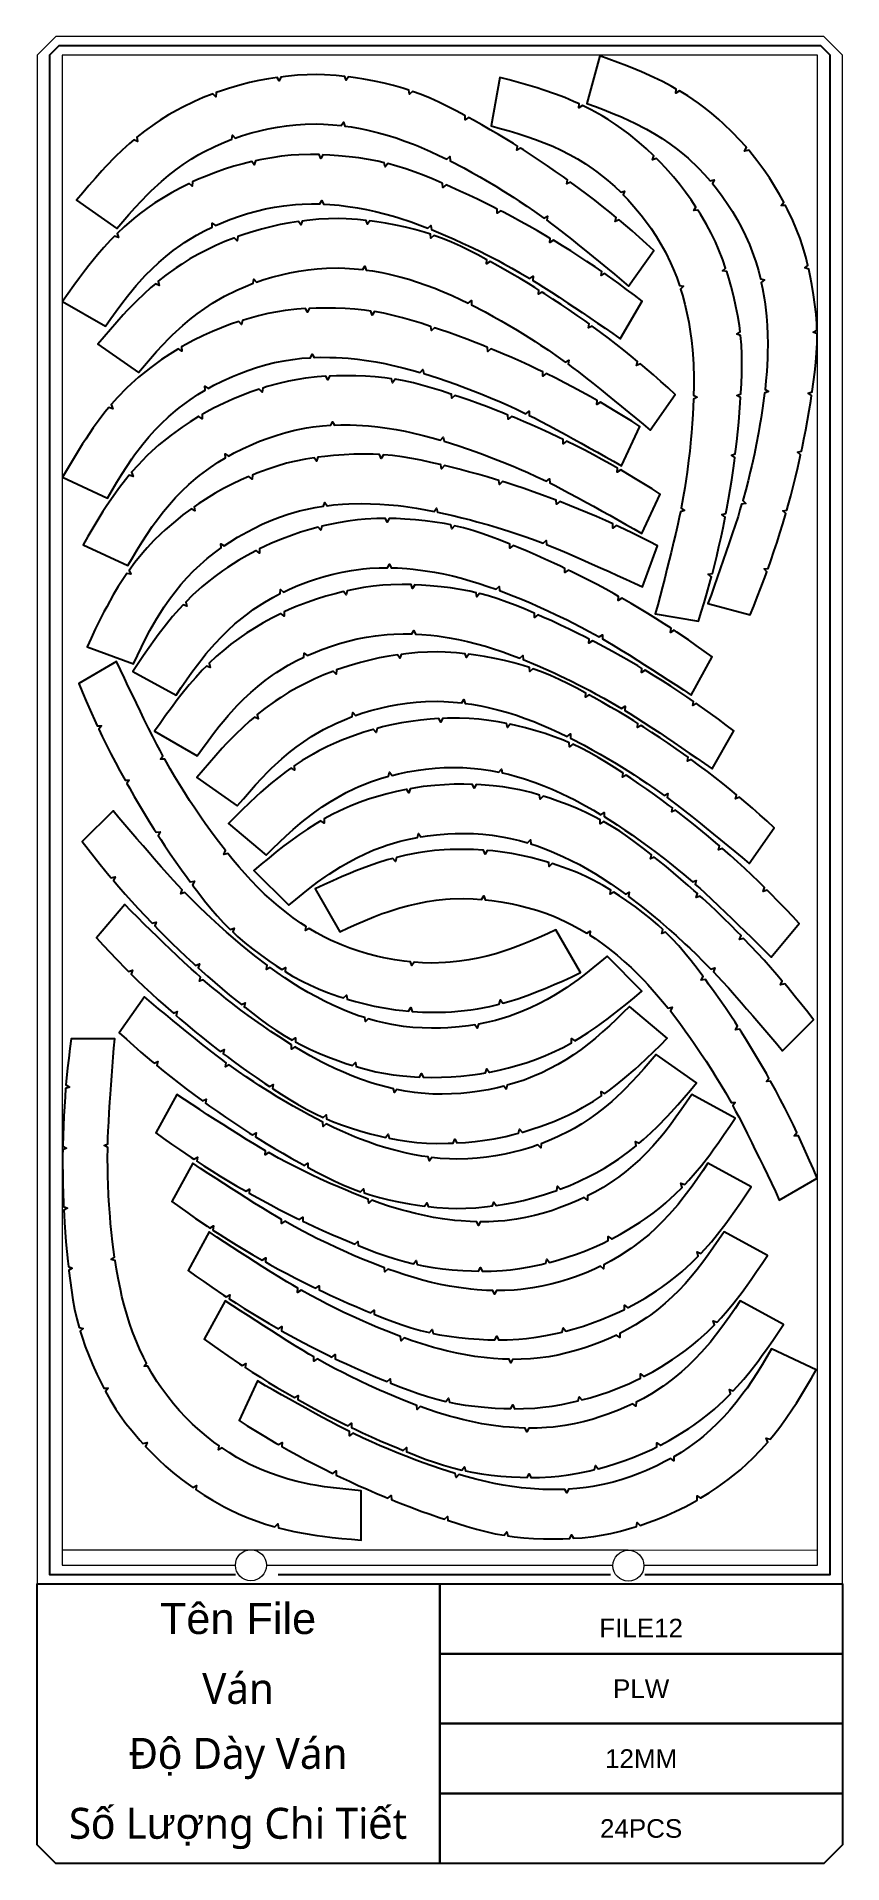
# Model space of a CAD drawing. Header units: millimetres. Extents: x -10628 to 24720, y -21829 to 4032.
# Drawn here: x 23419 to 24720, y -11150 to -8198 of the extents above; entities that cross this region are included whole.
import ezdxf
from ezdxf.enums import TextEntityAlignment as Align
from ezdxf.lldxf.tags import DXFTag

# ---------------------------------------------------------------- set-up
doc = ezdxf.new("R2010")
doc.units = ezdxf.units.MM
doc.layers.add('layer chu', color=7, linetype='Continuous', lineweight=9)
doc.layers.add('layer khung van cnc', color=7, linetype='Continuous', lineweight=25, true_color=0xfbf59b)
doc.layers.add('layer mau', color=7, linetype='Continuous')
doc.styles.add('Text Dim', font='arial.ttf')
tags = doc.linetypes.add('DATTRANHVAKEPVAN', pattern='A,32.156035,-1.521322,["DAT TRÁNH VA CHẠM KẸP VÁN",Text Dim,S=2.23494,R=0,X=0,Y=-0.877209],-47.8264', length=81.503757).pattern_tags.tags
tags[6] = DXFTag(74, 10)
tags = doc.linetypes.add('KVVIENMAY', pattern='A,46.311228,-10.280676,["KV VIỀN MÁY",Text Dim,S=10.028098,R=0,X=0,Y=-4.346144],-100.988212', length=157.580116).pattern_tags.tags
tags[6] = DXFTag(74, 10)

# ---------------------------------------------------------------- blocks, each defined once
blk = doc.blocks.new('khung van cnc')
at = {"color": 2, "linetype": 'DATTRANHVAKEPVAN', "lineweight": 5}
for p, q in [((-1453, -44.4), (-1148, -44.4)), ((-1148, -44.4), (-538.7, -44.4)), ((-539.1, -45.3), (-233, -44.4))]:
    blk.add_line(p, q, dxfattribs=at)
at = {"color": 250, "lineweight": 5}
blk.add_line((-1494.1, -99.4), (-193, -99.4), dxfattribs=at)
at = {"lineweight": 5}
blk.add_lwpolyline([(-193, -99.4), (-193, 2370.6), (-223, 2400.6), (-1463, 2400.6), (-1493, 2370.6), (-1493, -99.4)], close=True, dxfattribs=at)
at = {"color": 1, "linetype": 'KVVIENMAY'}
for points in [[(-511.9, -84.4), (-213, -84.4), (-213, 2370.6), (-228, 2385.6), (-1458, 2385.6), (-1473, 2370.6), (-1473, -84.4), (-1172.8, -84.4)], [(-1104, -84.4), (-567.2, -84.4)]]:
    blk.add_lwpolyline(points, dxfattribs=at)
at = {"lineweight": 5}
for points in [[(-513.5, -69.4), (-233, -69.4), (-233, 2370.6), (-1453, 2370.6), (-1453, -69.4), (-1173, -69.4)], [(-1123, -69.4), (-563.5, -69.4)]]:
    blk.add_lwpolyline(points, dxfattribs=at)
blk.add_lwpolyline([(-843, -551.3), (-1463, -551.3), (-1493, -521.3), (-1493, -99.4), (-843, -99.4)], close=True)
for centre in [(-1148, -69.4), (-538.5, -70.2)]:
    blk.add_circle(centre, 25, dxfattribs=at)
at = {"layer": 'layer mau'}
for points in [[(-843, -99.4), (-193, -99.4), (-193, -212.4), (-843, -212.4)], [(-843, -212.4), (-193, -212.4), (-193, -325.3), (-843, -325.3)], [(-843, -325.3), (-193, -325.3), (-193, -438.3), (-843, -438.3)], [(-843, -438.3), (-193, -438.3), (-193, -521.2), (-223, -551.2), (-843, -551.2)]]:
    blk.add_lwpolyline(points, close=True, dxfattribs=at)
at = {"color": 254, "lineweight": 5, "char_height": 50, "width": 647.53, "attachment_point": 5}
for s, insert in [('{\\fArial|b0|i0|c163|p34;Tên File}', (-1168.8, -155.9)), ('{\\fYu Gothic UI Semilight|b0|i0|c128|p34;Ván}', (-1168.8, -268.9)), ('{\\fYu Gothic UI Semilight|b0|i0|c128|p34;Đ\\fArial|b0|i0|c163|p34;ộ\\fYu Gothic UI Semilight|b0|i0|c128|p34; Dày Ván}', (-1168.8, -381.8)), ('{\\fYu Gothic UI Semilight|b0|i0|c128|p34;S\\fArial|b0|i0|c163|p34;ố\\fYu Gothic UI Semilight|b0|i0|c128|p34; L\\fArial|b0|i0|c163|p34;ượ\\fYu Gothic UI Semilight|b0|i0|c128|p34;ng Chi Ti\\fArial|b0|i0|c163|p34;ế\\fYu Gothic UI Semilight|b0|i0|c128|p34;t}', (-1168.8, -494.8))]:
    blk.add_mtext(s, dxfattribs=dict(at, insert=insert))
at = {"layer": 'layer mau'}
for tag, p in [('ÁGF', (-518, -155.9)), ('TENFILE', (-518, -268.9)), ('TENFILE', (-518, -381.8)), ('TENFILE', (-518, -494.8))]:
    blk.add_attdef(tag, text='', height=30, dxfattribs=at).set_placement(p, align=Align.MIDDLE_CENTER)

msp = doc.modelspace()

# ---------------------------------------------------------------- linework, layer by layer
for points in [[(24574.493, -8388.52), (24568.786, -8381.696), (24562.202, -8383.175), (24564.937, -8377.093), (24564.437, -8376.496), (24553.985, -8364.812), (24543.151, -8353.48), (24527.547, -8338.388), (24520.398, -8331.915), (24508.49, -8321.727), (24496.215, -8311.998), (24487.478, -8305.544), (24470.532, -8294.084), (24457.211, -8285.919), (24451.152, -8289.493), (24451.787, -8282.855), (24443.508, -8278.177), (24429.594, -8270.902), (24415.466, -8264.039), (24395.416, -8255.068), (24386.728, -8251.422), (24372.191, -8245.581), (24357.578, -8239.962), (24342.914, -8234.489), (24328.224, -8229.089), (24307.587, -8306.109), (24321.575, -8311.354), (24335.528, -8316.685), (24349.409, -8322.187), (24363.185, -8327.944), (24376.818, -8334.042), (24383.711, -8337.313), (24403.518, -8347.557), (24416.511, -8355.026), (24429.219, -8362.975), (24441.603, -8371.408), (24453.628, -8380.331), (24465.256, -8389.747), (24470.981, -8394.703), (24487.201, -8410.055), (24497.502, -8420.901), (24506.448, -8431.127), (24512.917, -8429.743), (24510.182, -8435.662), (24516.772, -8443.819), (24525.747, -8455.824), (24536.132, -8470.944), (24542.386, -8480.769), (24550.027, -8493.662), (24557.176, -8506.82), (24563.8, -8520.234), (24569.866, -8533.896), (24576.744, -8551.677), (24580.195, -8561.923), (24584.435, -8576.253), (24587.816, -8589.668), (24594.052, -8591.24), (24589.048, -8595.288), (24591.185, -8605.395), (24593.748, -8620.143), (24595.21, -8630.278), (24597.385, -8649.837), (24598.501, -8664.746), (24599.171, -8679.678), (24599.414, -8694.621), (24599.247, -8709.563), (24598.96, -8718.472), (24597.763, -8739.397), (24596.504, -8754.277), (24595.053, -8768.137), (24600.687, -8771.614), (24594.406, -8774.081), (24591.076, -8798.742), (24588.805, -8813.5), (24586.335, -8828.226), (24584.486, -8838.578), (24580.861, -8857.583), (24577.862, -8872.209), (24573.697, -8891.14), (24571.312, -8901.346), (24567.751, -8915.849), (24563.991, -8930.302), (24559.112, -8947.942), (24564.012, -8952.465), (24557.375, -8953.685), (24554.689, -8962.908), (24551.473, -8973.309), (24546.909, -8987.525), (24542.207, -9001.696), (24536.762, -9017.741), (24532.566, -9029.96), (24527.683, -9044.07), (24522.769, -9058.169), (24517.832, -9072.259), (24512.876, -9086.342), (24507.908, -9100.421), (24502.69, -9114.307), (24570.851, -9132.571), (24576.889, -9118.213), (24582.644, -9103.649), (24588.32, -9089.057), (24596.289, -9067.931), (24598.058, -9063.078), (24593.456, -9058.143), (24600.094, -9057.431), (24604.512, -9044.967), (24609.573, -9030.149), (24614.47, -9015.274), (24619.205, -9000.344), (24623.782, -8985.364), (24628.596, -8968.852), (24623.684, -8964.225), (24630.255, -8963.086), (24632.477, -8955.264), (24636.595, -8940.149), (24640.558, -8924.994), (24644.361, -8909.8), (24648.004, -8894.568), (24651.484, -8879.302), (24652.602, -8874.108), (24647.387, -8869.826), (24653.865, -8868.243), (24655.501, -8860.644), (24657.943, -8848.673), (24660.924, -8833.311), (24663.745, -8817.916), (24666.411, -8802.487), (24668.928, -8787.022), (24670.26, -8778.317), (24664.797, -8774.355), (24671.168, -8772.386), (24671.287, -8771.608), (24673.515, -8755.983), (24675.496, -8740.413), (24677.144, -8724.817), (24678.366, -8709.201), (24679.066, -8693.572), (24679.043, -8678.695), (24672.963, -8675.766), (24678.884, -8672.698), (24678.582, -8662.3), (24677.421, -8646.679), (24675.732, -8631.087), (24673.579, -8615.536), (24670.744, -8598.455), (24668.12, -8584.613), (24665.722, -8573.734), (24659.206, -8571.981), (24664.456, -8567.869), (24661.014, -8554.093), (24655.75, -8536.241), (24651.645, -8524.241), (24646.022, -8509.623), (24639.842, -8495.215), (24631.531, -8477.714), (24627.98, -8470.897), (24621.231, -8470.888), (24625.24, -8465.559), (24618.509, -8453.277), (24610.549, -8439.764), (24602.168, -8426.513), (24593.364, -8413.544), (24582.069, -8398.149)], [(23717.437, -8285.614), (23709.072, -8288.643), (23708.211, -8295.336), (23703.431, -8290.686), (23702.699, -8290.952), (23688.145, -8296.777), (23673.791, -8303.082), (23654.272, -8312.583), (23645.744, -8317.087), (23632.098, -8324.792), (23618.757, -8333), (23609.705, -8339.003), (23593.14, -8351.007), (23580.911, -8360.732), (23582.197, -8367.648), (23576.176, -8364.781), (23568.95, -8370.96), (23557.354, -8381.547), (23546.072, -8392.476), (23530.785, -8408.248), (23524.388, -8415.165), (23513.927, -8426.828), (23503.648, -8438.638), (23493.49, -8450.546), (23483.393, -8462.503), (23548.709, -8508.238), (23558.422, -8496.887), (23568.203, -8485.6), (23578.121, -8474.437), (23588.242, -8463.461), (23598.635, -8452.735), (23604.067, -8447.377), (23620.467, -8432.268), (23631.93, -8422.613), (23643.746, -8413.391), (23655.906, -8404.638), (23668.404, -8396.39), (23681.229, -8388.683), (23687.844, -8384.999), (23707.818, -8375.007), (23721.533, -8369.038), (23734.202, -8364.128), (23735.114, -8357.576), (23739.74, -8362.171), (23749.659, -8358.768), (23764.01, -8354.44), (23781.77, -8349.853), (23793.141, -8347.337), (23807.87, -8344.566), (23822.68, -8342.348), (23837.551, -8340.711), (23852.463, -8339.684), (23871.524, -8339.302), (23882.333, -8339.564), (23897.249, -8340.481), (23911.011, -8341.892), (23914.621, -8336.57), (23916.714, -8342.656), (23926.942, -8344.105), (23941.677, -8346.74), (23951.701, -8348.833), (23970.824, -8353.478), (23985.215, -8357.529), (23999.476, -8362.007), (24013.601, -8366.889), (24027.585, -8372.156), (24035.858, -8375.474), (24055.112, -8383.755), (24068.664, -8390.027), (24081.192, -8396.131), (24086.387, -8392.026), (24086.557, -8398.772), (24108.591, -8410.335), (24121.683, -8417.517), (24134.676, -8424.875), (24143.771, -8430.153), (24160.39, -8440.06), (24173.109, -8447.88), (24189.473, -8458.269), (24198.248, -8464), (24210.658, -8472.308), (24222.954, -8480.784), (24237.861, -8491.401), (24243.787, -8488.344), (24242.664, -8494.998), (24250.412, -8500.676), (24259.086, -8507.256), (24270.883, -8516.407), (24282.591, -8525.672), (24295.806, -8536.277), (24305.854, -8544.399), (24317.442, -8553.813), (24329.01, -8563.252), (24340.562, -8572.711), (24352.101, -8582.185), (24363.631, -8591.669), (24374.896, -8601.321), (24415.371, -8543.518), (24403.943, -8532.933), (24392.227, -8522.544), (24380.455, -8512.219), (24363.329, -8497.506), (24359.374, -8494.183), (24353.162, -8496.819), (24354.764, -8490.338), (24344.563, -8481.924), (24332.369, -8472.1), (24320.066, -8462.411), (24307.656, -8452.856), (24295.145, -8443.431), (24281.275, -8433.26), (24275.247, -8436.293), (24276.424, -8429.729), (24269.834, -8424.965), (24257.039, -8415.926), (24244.153, -8407.019), (24231.176, -8398.248), (24218.109, -8389.615), (24204.954, -8381.124), (24200.456, -8378.297), (24194.648, -8381.733), (24195.376, -8375.104), (24188.795, -8370.967), (24178.381, -8364.579), (24164.965, -8356.524), (24151.463, -8348.608), (24137.876, -8340.825), (24124.205, -8333.171), (24116.48, -8328.941), (24110.889, -8332.72), (24111.217, -8326.06), (24110.528, -8325.682), (24096.607, -8318.244), (24082.653, -8311.058), (24068.561, -8304.174), (24054.305, -8297.685), (24039.858, -8291.682), (24025.871, -8286.616), (24021.039, -8291.327), (24020.18, -8284.714), (24010.306, -8281.442), (23995.231, -8277.189), (23980.001, -8273.444), (23964.651, -8270.148), (23947.632, -8266.97), (23933.726, -8264.702), (23922.683, -8263.234), (23918.807, -8268.758), (23916.739, -8262.418), (23902.617, -8260.941), (23884.041, -8259.781), (23871.361, -8259.535), (23855.701, -8259.819), (23840.048, -8260.699), (23820.761, -8262.522), (23813.14, -8263.528), (23810.823, -8269.867), (23807.187, -8264.277), (23793.343, -8266.401), (23777.922, -8269.259), (23762.604, -8272.604), (23747.406, -8276.44), (23729.076, -8281.789)], [(24426.234, -8401.372), (24419.953, -8395.071), (24413.523, -8397.118), (24415.718, -8390.821), (24415.168, -8390.27), (24403.737, -8379.542), (24391.957, -8369.197), (24375.097, -8355.522), (24367.411, -8349.697), (24354.661, -8340.586), (24341.584, -8331.963), (24332.318, -8326.296), (24314.438, -8316.356), (24300.456, -8309.383), (24294.731, -8313.471), (24294.785, -8306.803), (24286.13, -8302.865), (24271.635, -8296.83), (24256.962, -8291.224), (24236.207, -8284.035), (24227.235, -8281.16), (24212.244, -8276.609), (24197.196, -8272.284), (24182.111, -8268.11), (24167.007, -8264.012), (24153.161, -8342.536), (24167.553, -8346.543), (24181.917, -8350.638), (24196.225, -8354.908), (24210.45, -8359.443), (24224.563, -8364.329), (24231.714, -8366.987), (24252.339, -8375.466), (24265.934, -8381.774), (24279.285, -8388.585), (24292.358, -8395.908), (24305.114, -8403.748), (24317.519, -8412.115), (24323.654, -8416.553), (24341.151, -8430.433), (24352.358, -8440.34), (24362.161, -8449.747), (24368.485, -8447.804), (24366.276, -8453.94), (24373.552, -8461.491), (24383.539, -8472.668), (24395.202, -8486.826), (24402.288, -8496.068), (24411.024, -8508.246), (24419.293, -8520.731), (24427.061, -8533.517), (24434.294, -8546.598), (24442.696, -8563.711), (24447.026, -8573.618), (24452.5, -8587.524), (24457.037, -8600.593), (24463.386, -8601.616), (24458.754, -8606.085), (24461.764, -8615.967), (24465.603, -8630.435), (24467.942, -8640.404), (24471.814, -8659.699), (24474.225, -8674.454), (24476.194, -8689.271), (24477.738, -8704.136), (24478.874, -8719.036), (24479.364, -8727.936), (24479.995, -8748.885), (24480.039, -8763.819), (24479.801, -8777.752), (24485.717, -8780.725), (24479.675, -8783.73), (24478.507, -8808.587), (24477.531, -8823.487), (24476.354, -8838.373), (24475.413, -8848.846), (24473.459, -8868.095), (24471.746, -8882.927), (24469.246, -8902.148), (24467.761, -8912.524), (24465.477, -8927.282), (24462.991, -8942.008), (24459.668, -8960.005), (24464.944, -8964.084), (24458.438, -8965.878), (24456.566, -8975.3), (24454.269, -8985.942), (24450.961, -9000.501), (24447.512, -9015.029), (24443.486, -9031.487), (24440.371, -9044.025), (24436.736, -9058.507), (24433.07, -9072.98), (24429.38, -9087.447), (24425.67, -9101.909), (24421.948, -9116.367), (24417.96, -9130.655), (24487.454, -9142.909), (24492.217, -9128.079), (24496.681, -9113.069), (24501.064, -9098.038), (24507.161, -9076.298), (24508.501, -9071.309), (24503.486, -9066.794), (24510.037, -9065.506), (24513.351, -9052.705), (24517.102, -9037.502), (24520.683, -9022.256), (24524.099, -9006.971), (24527.353, -8991.649), (24530.71, -8974.78), (24525.413, -8970.599), (24531.86, -8968.892), (24533.392, -8960.906), (24536.177, -8945.49), (24538.804, -8930.046), (24541.269, -8914.578), (24543.57, -8899.088), (24545.706, -8883.576), (24546.367, -8878.305), (24540.799, -8874.493), (24547.114, -8872.351), (24548.082, -8864.639), (24549.471, -8852.501), (24551.101, -8836.937), (24552.57, -8821.355), (24553.881, -8805.752), (24555.041, -8790.127), (24555.609, -8781.338), (24549.822, -8777.868), (24555.997, -8775.351), (24556.047, -8774.566), (24556.906, -8758.806), (24557.521, -8743.122), (24557.804, -8727.442), (24557.661, -8711.779), (24556.996, -8696.148), (24555.676, -8681.331), (24549.364, -8678.943), (24554.995, -8675.37), (24553.788, -8665.038), (24551.27, -8649.578), (24548.229, -8634.192), (24544.728, -8618.888), (24540.416, -8602.119), (24536.594, -8588.558), (24533.258, -8577.93), (24526.614, -8576.751), (24531.485, -8572.197), (24526.856, -8558.774), (24520.056, -8541.448), (24514.92, -8529.852), (24508.045, -8515.78), (24500.633, -8501.966), (24490.829, -8485.256), (24486.697, -8478.774), (24479.972, -8479.353), (24483.501, -8473.695), (24475.726, -8462.046), (24466.619, -8449.278), (24457.114, -8436.809), (24447.214, -8424.656), (24434.62, -8410.304)], [(23678.806, -8429.328), (23670.737, -8433.075), (23670.462, -8439.817), (23665.295, -8435.602), (23664.589, -8435.93), (23650.598, -8443.002), (23636.848, -8450.533), (23618.232, -8461.7), (23610.129, -8466.929), (23597.207, -8475.795), (23584.632, -8485.134), (23576.137, -8491.903), (23560.681, -8505.305), (23549.346, -8516.059), (23551.23, -8522.837), (23544.982, -8520.505), (23538.322, -8527.291), (23527.693, -8538.848), (23517.407, -8550.719), (23503.553, -8567.763), (23497.782, -8575.211), (23488.378, -8587.742), (23479.168, -8600.403), (23470.086, -8613.15), (23461.069, -8625.942), (23530.122, -8665.81), (23538.81, -8653.656), (23547.57, -8641.559), (23556.477, -8629.574), (23565.603, -8617.758), (23575.022, -8606.167), (23579.966, -8600.357), (23594.987, -8583.876), (23605.564, -8573.258), (23616.531, -8563.041), (23627.883, -8553.262), (23639.614, -8543.956), (23651.719, -8535.161), (23657.988, -8530.914), (23677.014, -8519.219), (23690.157, -8512.077), (23702.35, -8506.082), (23702.687, -8499.476), (23707.697, -8503.649), (23717.281, -8499.395), (23731.2, -8493.833), (23748.493, -8487.716), (23759.602, -8484.218), (23774.033, -8480.173), (23788.593, -8476.673), (23803.265, -8473.747), (23818.031, -8471.424), (23836.986, -8469.382), (23847.776, -8468.701), (23862.716, -8468.314), (23876.548, -8468.521), (23879.681, -8462.904), (23882.296, -8468.785), (23892.612, -8469.337), (23907.52, -8470.677), (23917.688, -8471.889), (23937.144, -8474.85), (23951.833, -8477.631), (23966.43, -8480.848), (23980.927, -8484.481), (23995.316, -8488.51), (24003.847, -8491.093), (24023.749, -8497.665), (24037.797, -8502.732), (24050.809, -8507.721), (24055.626, -8503.179), (24056.384, -8509.885), (24079.342, -8519.483), (24093.01, -8525.497), (24106.595, -8531.694), (24116.115, -8536.16), (24133.534, -8544.58), (24146.886, -8551.262), (24164.093, -8560.185), (24173.335, -8565.13), (24186.422, -8572.324), (24199.409, -8579.696), (24215.185, -8588.974), (24220.822, -8585.412), (24220.283, -8592.138), (24228.496, -8597.12), (24237.711, -8602.919), (24250.261, -8611.007), (24262.732, -8619.216), (24276.821, -8628.628), (24287.538, -8635.844), (24299.903, -8644.213), (24312.25, -8652.607), (24324.582, -8661.024), (24336.902, -8669.456), (24349.216, -8677.898), (24361.279, -8686.532), (24396.561, -8625.421), (24384.255, -8615.873), (24371.678, -8606.544), (24359.051, -8597.285), (24340.708, -8584.12), (24336.479, -8581.155), (24330.52, -8584.322), (24331.55, -8577.726), (24320.655, -8570.234), (24307.651, -8561.509), (24294.55, -8552.93), (24281.355, -8544.492), (24268.07, -8536.194), (24253.367, -8527.27), (24247.626, -8530.817), (24248.227, -8524.176), (24241.246, -8520.004), (24227.712, -8512.114), (24214.099, -8504.365), (24200.407, -8496.758), (24186.637, -8489.297), (24172.792, -8481.985), (24168.065, -8479.56), (24162.578, -8483.489), (24162.726, -8476.822), (24155.809, -8473.275), (24144.878, -8467.818), (24130.811, -8460.963), (24116.671, -8454.254), (24102.457, -8447.685), (24088.171, -8441.252), (24080.107, -8437.711), (24074.867, -8441.963), (24074.613, -8435.299), (24073.893, -8434.983), (24059.377, -8428.786), (24044.849, -8422.844), (24030.212, -8417.215), (24015.444, -8411.993), (24000.529, -8407.272), (23986.153, -8403.444), (23981.751, -8408.558), (23980.319, -8402.045), (23970.197, -8399.646), (23954.809, -8396.724), (23939.31, -8394.32), (23923.732, -8392.375), (23906.5, -8390.692), (23892.449, -8389.645), (23881.321, -8389.145), (23877.941, -8394.985), (23875.328, -8388.85), (23861.131, -8388.609), (23842.524, -8389.073), (23829.871, -8389.933), (23814.296, -8391.581), (23798.779, -8393.821), (23779.724, -8397.319), (23772.22, -8398.985), (23770.464, -8405.502), (23766.354, -8400.25), (23752.749, -8403.572), (23737.636, -8407.764), (23722.668, -8412.43), (23707.861, -8417.577), (23690.068, -8424.503)], [(23752.048, -8518.29), (23743.684, -8521.319), (23742.822, -8528.012), (23738.042, -8523.362), (23737.31, -8523.628), (23722.756, -8529.453), (23708.403, -8535.758), (23688.883, -8545.259), (23680.355, -8549.763), (23666.71, -8557.468), (23653.369, -8565.676), (23644.316, -8571.679), (23627.751, -8583.683), (23615.522, -8593.408), (23616.808, -8600.324), (23610.788, -8597.457), (23603.561, -8603.636), (23591.966, -8614.223), (23580.684, -8625.152), (23565.397, -8640.924), (23558.999, -8647.841), (23548.539, -8659.504), (23538.26, -8671.314), (23528.102, -8683.222), (23518.004, -8695.179), (23583.32, -8740.914), (23593.034, -8729.563), (23602.815, -8718.276), (23612.732, -8707.113), (23622.854, -8696.137), (23633.247, -8685.411), (23638.678, -8680.053), (23655.079, -8664.944), (23666.541, -8655.289), (23678.357, -8646.067), (23690.518, -8637.314), (23703.015, -8629.066), (23715.84, -8621.359), (23722.456, -8617.675), (23742.429, -8607.683), (23756.145, -8601.714), (23768.813, -8596.804), (23769.725, -8590.252), (23774.352, -8594.847), (23784.271, -8591.444), (23798.622, -8587.116), (23816.381, -8582.529), (23827.753, -8580.013), (23842.482, -8577.242), (23857.291, -8575.024), (23872.162, -8573.387), (23887.075, -8572.36), (23906.136, -8571.978), (23916.944, -8572.24), (23931.861, -8573.157), (23945.622, -8574.568), (23949.233, -8569.246), (23951.325, -8575.332), (23961.554, -8576.781), (23976.289, -8579.416), (23986.312, -8581.509), (24005.436, -8586.154), (24019.827, -8590.205), (24034.088, -8594.683), (24048.213, -8599.565), (24062.197, -8604.832), (24070.47, -8608.15), (24089.723, -8616.431), (24103.276, -8622.703), (24115.804, -8628.807), (24120.998, -8624.702), (24121.168, -8631.448), (24143.203, -8643.011), (24156.294, -8650.193), (24169.288, -8657.551), (24178.383, -8662.829), (24195.001, -8672.736), (24207.72, -8680.556), (24224.084, -8690.945), (24232.86, -8696.676), (24245.27, -8704.984), (24257.565, -8713.46), (24272.473, -8724.077), (24278.399, -8721.02), (24277.275, -8727.674), (24285.023, -8733.352), (24293.697, -8739.932), (24305.494, -8749.083), (24317.203, -8758.348), (24330.418, -8768.953), (24340.465, -8777.075), (24352.054, -8786.489), (24363.622, -8795.928), (24375.173, -8805.387), (24386.712, -8814.861), (24398.243, -8824.345), (24409.508, -8833.997), (24449.982, -8776.194), (24438.555, -8765.609), (24426.838, -8755.22), (24415.067, -8744.895), (24397.94, -8730.182), (24393.986, -8726.859), (24387.774, -8729.495), (24389.375, -8723.014), (24379.174, -8714.601), (24366.981, -8704.776), (24354.677, -8695.087), (24342.268, -8685.532), (24329.757, -8676.107), (24315.887, -8665.936), (24309.859, -8668.969), (24311.036, -8662.405), (24304.446, -8657.641), (24291.651, -8648.602), (24278.765, -8639.695), (24265.788, -8630.924), (24252.721, -8622.291), (24239.565, -8613.8), (24235.067, -8610.973), (24229.259, -8614.409), (24229.987, -8607.78), (24223.406, -8603.643), (24212.992, -8597.255), (24199.576, -8589.2), (24186.075, -8581.284), (24172.488, -8573.501), (24158.817, -8565.847), (24151.092, -8561.617), (24145.501, -8565.396), (24145.829, -8558.736), (24145.139, -8558.358), (24131.218, -8550.92), (24117.264, -8543.734), (24103.173, -8536.85), (24088.917, -8530.361), (24074.469, -8524.358), (24060.482, -8519.292), (24055.651, -8524.003), (24054.792, -8517.39), (24044.918, -8514.118), (24029.843, -8509.865), (24014.613, -8506.12), (23999.263, -8502.824), (23982.243, -8499.646), (23968.337, -8497.378), (23957.295, -8495.91), (23953.419, -8501.434), (23951.351, -8495.094), (23937.228, -8493.617), (23918.652, -8492.457), (23905.972, -8492.211), (23890.313, -8492.495), (23874.66, -8493.375), (23855.372, -8495.198), (23847.752, -8496.204), (23845.435, -8502.543), (23841.798, -8496.953), (23827.955, -8499.077), (23812.534, -8501.935), (23797.216, -8505.28), (23782.018, -8509.116), (23763.688, -8514.465)], [(23660.855, -8695.172), (23653.143, -8699.607), (23653.457, -8706.348), (23647.942, -8702.599), (23647.267, -8702.987), (23633.946, -8711.252), (23620.905, -8719.953), (23603.333, -8732.699), (23595.716, -8738.616), (23583.616, -8748.574), (23571.903, -8758.973), (23564.03, -8766.457), (23549.801, -8781.155), (23539.447, -8792.856), (23541.914, -8799.443), (23535.487, -8797.665), (23529.444, -8805.006), (23519.863, -8817.445), (23510.65, -8830.167), (23498.334, -8848.354), (23493.235, -8856.277), (23484.959, -8869.579), (23476.887, -8882.995), (23468.951, -8896.486), (23461.083, -8910.014), (23533.348, -8943.712), (23540.943, -8930.848), (23548.616, -8918.033), (23556.444, -8905.317), (23564.506, -8892.751), (23572.879, -8880.383), (23577.297, -8874.164), (23590.825, -8856.436), (23600.436, -8844.937), (23610.471, -8833.804), (23620.927, -8823.072), (23631.803, -8812.779), (23643.095, -8802.962), (23648.97, -8798.185), (23666.905, -8784.877), (23679.375, -8776.616), (23690.999, -8769.582), (23690.759, -8762.971), (23696.114, -8766.692), (23705.29, -8761.618), (23718.672, -8754.865), (23735.366, -8747.263), (23746.127, -8742.811), (23760.151, -8737.524), (23774.351, -8732.768), (23788.712, -8728.574), (23803.219, -8724.973), (23821.924, -8721.287), (23832.614, -8719.668), (23847.463, -8717.98), (23861.261, -8716.981), (23863.892, -8711.112), (23867.01, -8716.743), (23877.334, -8716.394), (23892.303, -8716.43), (23902.538, -8716.75), (23922.178, -8718.005), (23937.053, -8719.495), (23951.875, -8721.428), (23966.633, -8723.783), (23981.319, -8726.542), (23990.043, -8728.373), (24010.442, -8733.185), (24024.878, -8737.008), (24038.275, -8740.844), (24042.678, -8735.899), (24044.017, -8742.514), (24067.724, -8750.075), (24081.864, -8754.874), (24095.938, -8759.864), (24105.811, -8763.483), (24123.898, -8770.353), (24137.781, -8775.846), (24155.701, -8783.235), (24165.338, -8787.356), (24179.002, -8793.382), (24192.583, -8799.594), (24209.107, -8807.462), (24214.412, -8803.422), (24214.462, -8810.17), (24223.078, -8814.416), (24232.763, -8819.39), (24245.97, -8826.353), (24259.109, -8833.445), (24273.965, -8841.593), (24285.27, -8847.847), (24298.317, -8855.106), (24311.349, -8862.393), (24324.367, -8869.702), (24337.376, -8877.029), (24350.378, -8884.366), (24363.148, -8891.916), (24392.97, -8827.962), (24379.878, -8819.522), (24366.535, -8811.326), (24353.15, -8803.202), (24333.729, -8791.686), (24329.258, -8789.101), (24323.598, -8792.775), (24324.049, -8786.115), (24312.542, -8779.6), (24298.828, -8772.042), (24285.029, -8764.637), (24271.149, -8757.382), (24257.191, -8750.273), (24241.766, -8742.665), (24236.356, -8746.698), (24236.375, -8740.03), (24229.058, -8736.483), (24214.888, -8729.803), (24200.651, -8723.269), (24186.348, -8716.884), (24171.981, -8710.652), (24157.551, -8704.574), (24152.63, -8702.571), (24147.506, -8706.963), (24147.073, -8700.309), (24139.873, -8697.378), (24128.508, -8692.895), (24113.897, -8687.291), (24099.226, -8681.84), (24084.494, -8676.535), (24069.702, -8671.371), (24061.36, -8668.547), (24056.51, -8673.24), (24055.676, -8666.623), (24054.932, -8666.371), (24039.93, -8661.463), (24024.941, -8656.809), (24009.868, -8652.477), (23994.702, -8648.562), (23979.431, -8645.159), (23964.777, -8642.599), (23960.837, -8648.077), (23958.843, -8641.714), (23948.551, -8640.206), (23932.966, -8638.636), (23917.317, -8637.592), (23901.628, -8637.012), (23884.315, -8636.838), (23870.227, -8637.019), (23859.097, -8637.491), (23856.239, -8643.604), (23853.101, -8637.719), (23838.937, -8638.717), (23820.442, -8640.801), (23807.912, -8642.76), (23792.54, -8645.759), (23777.277, -8649.343), (23758.599, -8654.489), (23751.269, -8656.802), (23750.088, -8663.447), (23745.536, -8658.574), (23732.272, -8663.069), (23717.582, -8668.562), (23703.077, -8674.515), (23688.776, -8680.933), (23671.653, -8689.383)], [(23693.827, -8804.446), (23686.115, -8808.881), (23686.429, -8815.622), (23680.914, -8811.873), (23680.239, -8812.261), (23666.918, -8820.526), (23653.877, -8829.227), (23636.304, -8841.973), (23628.688, -8847.889), (23616.588, -8857.847), (23604.875, -8868.246), (23597.002, -8875.731), (23582.773, -8890.429), (23572.419, -8902.129), (23574.886, -8908.717), (23568.459, -8906.939), (23562.415, -8914.28), (23552.834, -8926.719), (23543.622, -8939.441), (23531.306, -8957.628), (23526.206, -8965.551), (23517.93, -8978.853), (23509.858, -8992.268), (23501.922, -9005.759), (23494.054, -9019.288), (23566.32, -9052.986), (23573.915, -9040.122), (23581.587, -9027.307), (23589.416, -9014.591), (23597.477, -9002.025), (23605.85, -8989.657), (23610.269, -8983.438), (23623.797, -8965.71), (23633.408, -8954.211), (23643.443, -8943.077), (23653.899, -8932.346), (23664.774, -8922.053), (23676.066, -8912.236), (23681.941, -8907.459), (23699.876, -8894.151), (23712.347, -8885.89), (23723.971, -8878.855), (23723.731, -8872.245), (23729.085, -8875.966), (23738.262, -8870.892), (23751.644, -8864.139), (23768.337, -8856.537), (23779.099, -8852.084), (23793.123, -8846.798), (23807.322, -8842.042), (23821.683, -8837.848), (23836.191, -8834.247), (23854.896, -8830.561), (23865.586, -8828.942), (23880.435, -8827.254), (23894.232, -8826.254), (23896.864, -8820.386), (23899.981, -8826.017), (23910.306, -8825.667), (23925.274, -8825.704), (23935.509, -8826.024), (23955.149, -8827.278), (23970.025, -8828.769), (23984.846, -8830.702), (23999.605, -8833.057), (24014.291, -8835.816), (24023.014, -8837.646), (24043.413, -8842.459), (24057.849, -8846.282), (24071.247, -8850.118), (24075.65, -8845.173), (24076.988, -8851.787), (24100.696, -8859.349), (24114.836, -8864.148), (24128.909, -8869.138), (24138.783, -8872.757), (24156.869, -8879.627), (24170.753, -8885.12), (24188.672, -8892.509), (24198.31, -8896.629), (24211.974, -8902.655), (24225.554, -8908.868), (24242.079, -8916.736), (24247.384, -8912.695), (24247.433, -8919.443), (24256.049, -8923.69), (24265.734, -8928.664), (24278.941, -8935.627), (24292.081, -8942.719), (24306.936, -8950.867), (24318.241, -8957.121), (24331.289, -8964.38), (24344.32, -8971.667), (24357.339, -8978.976), (24370.347, -8986.302), (24383.35, -8993.64), (24396.119, -9001.189), (24425.942, -8937.236), (24412.85, -8928.796), (24399.507, -8920.6), (24386.122, -8912.475), (24366.701, -8900.96), (24362.229, -8898.374), (24356.569, -8902.049), (24357.021, -8895.389), (24345.514, -8888.874), (24331.8, -8881.316), (24318, -8873.911), (24304.12, -8866.656), (24290.163, -8859.547), (24274.737, -8851.939), (24269.327, -8855.972), (24269.347, -8849.304), (24262.03, -8845.757), (24247.86, -8839.076), (24233.622, -8832.543), (24219.319, -8826.158), (24204.952, -8819.926), (24190.522, -8813.848), (24185.601, -8811.845), (24180.478, -8816.237), (24180.044, -8809.583), (24172.845, -8806.651), (24161.48, -8802.168), (24146.869, -8796.565), (24132.198, -8791.114), (24117.466, -8785.809), (24102.673, -8780.645), (24094.331, -8777.821), (24089.481, -8782.513), (24088.648, -8775.897), (24087.903, -8775.645), (24072.902, -8770.737), (24057.912, -8766.083), (24042.839, -8761.751), (24027.673, -8757.836), (24012.403, -8754.433), (23997.749, -8751.873), (23993.808, -8757.351), (23991.814, -8750.988), (23981.522, -8749.48), (23965.937, -8747.91), (23950.289, -8746.866), (23934.6, -8746.286), (23917.287, -8746.112), (23903.198, -8746.293), (23892.069, -8746.764), (23889.21, -8752.878), (23886.073, -8746.993), (23871.909, -8747.991), (23853.413, -8750.074), (23840.883, -8752.034), (23825.511, -8755.033), (23810.249, -8758.617), (23791.571, -8763.762), (23784.241, -8766.076), (23783.06, -8772.721), (23778.508, -8767.848), (23765.243, -8772.343), (23750.553, -8777.836), (23736.049, -8783.789), (23721.747, -8790.207), (23704.625, -8798.657)], [(23680.738, -8952.684), (23673.443, -8957.775), (23674.342, -8964.463), (23668.522, -8961.209), (23667.883, -8961.654), (23655.333, -8971.048), (23643.1, -8980.853), (23626.705, -8995.082), (23619.634, -9001.64), (23608.447, -9012.615), (23597.685, -9023.995), (23590.495, -9032.137), (23577.601, -9048.019), (23568.306, -9060.578), (23571.338, -9066.926), (23564.78, -9065.714), (23559.4, -9073.554), (23550.939, -9086.781), (23542.87, -9100.257), (23532.187, -9119.448), (23527.797, -9127.786), (23520.712, -9141.759), (23513.84, -9155.826), (23507.11, -9169.958), (23500.451, -9184.121), (23575.378, -9211.392), (23581.823, -9197.914), (23588.35, -9184.48), (23595.04, -9171.13), (23601.976, -9157.909), (23609.239, -9144.859), (23613.098, -9138.278), (23625.03, -9119.439), (23633.602, -9107.146), (23642.629, -9095.18), (23652.11, -9083.578), (23662.046, -9072.376), (23672.44, -9061.612), (23677.876, -9056.342), (23694.583, -9041.521), (23706.286, -9032.205), (23717.253, -9024.184), (23716.438, -9017.619), (23722.096, -9020.859), (23730.796, -9015.005), (23743.538, -9007.111), (23759.505, -8998.084), (23769.838, -8992.71), (23783.348, -8986.221), (23797.079, -8980.246), (23811.019, -8974.816), (23825.158, -8969.964), (23843.47, -8964.662), (23853.978, -8962.118), (23868.624, -8959.142), (23882.282, -8956.944), (23884.392, -8950.868), (23887.988, -8956.206), (23898.243, -8954.958), (23913.158, -8953.69), (23923.382, -8953.117), (23943.056, -8952.654), (23958.005, -8952.843), (23972.939, -8953.476), (23987.847, -8954.537), (24002.717, -8956.005), (24011.567, -8957.068), (24032.308, -8960.084), (24047.022, -8962.635), (24060.703, -8965.289), (24064.658, -8959.979), (24066.568, -8966.451), (24090.844, -8971.917), (24105.349, -8975.466), (24119.804, -8979.21), (24129.955, -8981.955), (24148.571, -8987.223), (24162.881, -8991.485), (24181.376, -8997.284), (24191.336, -9000.549), (24205.473, -9005.361), (24219.543, -9010.366), (24236.691, -9016.764), (24241.624, -9012.276), (24242.261, -9018.995), (24251.214, -9022.474), (24261.296, -9026.585), (24275.059, -9032.371), (24288.767, -9038.29), (24304.276, -9045.113), (24316.083, -9050.358), (24329.714, -9056.452), (24343.331, -9062.575), (24356.937, -9068.722), (24370.534, -9074.886), (24384.127, -9081.063), (24397.506, -9087.471), (24421.641, -9021.161), (24407.863, -9013.895), (24393.857, -9006.892), (24379.814, -8999.966), (24359.463, -8990.186), (24354.784, -8988.001), (24349.466, -8992.155), (24349.335, -8985.48), (24337.304, -8979.993), (24322.983, -8973.659), (24308.591, -8967.485), (24294.131, -8961.467), (24279.607, -8955.601), (24263.578, -8949.367), (24258.54, -8953.857), (24257.978, -8947.212), (24250.38, -8944.316), (24235.681, -8938.896), (24220.929, -8933.628), (24206.124, -8928.514), (24191.268, -8923.558), (24176.363, -8918.761), (24171.287, -8917.195), (24166.565, -8922.016), (24165.553, -8915.425), (24158.126, -8913.133), (24146.413, -8909.657), (24131.37, -8905.349), (24116.279, -8901.197), (24101.141, -8897.196), (24085.955, -8893.341), (24077.398, -8891.255), (24072.976, -8896.352), (24071.569, -8889.834), (24070.805, -8889.647), (24055.433, -8886.065), (24040.095, -8882.736), (24024.702, -8879.734), (24009.252, -8877.156), (23993.743, -8875.096), (23978.922, -8873.823), (23975.474, -8879.624), (23972.933, -8873.459), (23962.548, -8872.854), (23946.886, -8872.648), (23931.206, -8872.972), (23915.526, -8873.761), (23898.264, -8875.096), (23884.245, -8876.505), (23873.198, -8877.945), (23870.884, -8884.284), (23867.246, -8878.695), (23853.222, -8880.923), (23834.979, -8884.611), (23822.667, -8887.655), (23807.615, -8891.983), (23792.723, -8896.884), (23774.564, -8903.637), (23767.464, -8906.58), (23766.867, -8913.303), (23761.907, -8908.845), (23749.085, -8914.48), (23734.93, -8921.232), (23720.999, -8928.427), (23707.312, -8936.066), (23690.991, -8945.977)], [(23787.067, -9022.026), (23779.094, -9025.972), (23778.987, -9032.72), (23773.716, -9028.634), (23773.019, -9028.98), (23759.209, -9036.398), (23745.651, -9044.27), (23727.318, -9055.897), (23719.348, -9061.327), (23706.651, -9070.512), (23694.313, -9080.161), (23685.989, -9087.14), (23670.872, -9100.923), (23659.809, -9111.956), (23661.861, -9118.685), (23655.557, -9116.509), (23649.068, -9123.459), (23638.73, -9135.278), (23628.743, -9147.401), (23615.318, -9164.785), (23609.735, -9172.375), (23600.646, -9185.136), (23591.754, -9198.022), (23582.993, -9210.992), (23574.297, -9224.005), (23644.323, -9262.14), (23652.704, -9249.773), (23661.161, -9237.461), (23669.766, -9225.258), (23678.595, -9213.218), (23687.722, -9201.396), (23692.519, -9195.464), (23707.125, -9178.614), (23717.435, -9167.736), (23728.144, -9157.249), (23739.248, -9147.19), (23750.743, -9137.595), (23762.625, -9128.5), (23768.786, -9124.099), (23787.516, -9111.934), (23800.477, -9104.466), (23812.516, -9098.169), (23812.689, -9091.556), (23817.801, -9095.604), (23827.276, -9091.112), (23841.052, -9085.205), (23858.187, -9078.659), (23869.205, -9074.885), (23883.531, -9070.482), (23897.999, -9066.62), (23912.594, -9063.329), (23927.297, -9060.639), (23946.196, -9058.125), (23956.966, -9057.176), (23971.891, -9056.416), (23985.724, -9056.278), (23988.716, -9050.585), (23991.477, -9056.399), (24001.803, -9056.694), (24016.74, -9057.662), (24026.935, -9058.62), (24046.459, -9061.095), (24061.213, -9063.51), (24075.885, -9066.362), (24090.468, -9069.633), (24104.954, -9073.301), (24113.546, -9075.671), (24133.606, -9081.745), (24147.776, -9086.46), (24160.908, -9091.124), (24165.61, -9086.463), (24166.535, -9093.148), (24189.725, -9102.171), (24203.538, -9107.842), (24217.274, -9113.699), (24226.902, -9117.926), (24244.526, -9125.91), (24258.04, -9132.257), (24275.464, -9140.749), (24284.826, -9145.461), (24298.089, -9152.327), (24311.255, -9159.374), (24327.258, -9168.255), (24332.804, -9164.553), (24332.433, -9171.291), (24340.768, -9176.067), (24350.124, -9181.634), (24362.872, -9189.407), (24375.544, -9197.303), (24389.863, -9206.361), (24400.756, -9213.307), (24413.326, -9221.365), (24425.878, -9229.45), (24438.416, -9237.556), (24450.943, -9245.678), (24463.463, -9253.812), (24475.737, -9262.142), (24509.486, -9200.171), (24496.946, -9190.932), (24484.14, -9181.92), (24471.286, -9172.978), (24452.62, -9160.274), (24448.319, -9157.415), (24442.441, -9160.73), (24443.307, -9154.111), (24432.228, -9146.892), (24419.011, -9138.495), (24405.7, -9130.244), (24392.299, -9122.138), (24378.811, -9114.173), (24363.89, -9105.619), (24358.239, -9109.308), (24358.674, -9102.653), (24351.592, -9098.657), (24337.866, -9091.107), (24324.063, -9083.699), (24310.186, -9076.436), (24296.235, -9069.32), (24282.212, -9062.356), (24277.425, -9060.05), (24272.038, -9064.114), (24272.02, -9057.446), (24265.017, -9054.072), (24253.953, -9048.889), (24239.72, -9042.387), (24225.417, -9036.032), (24211.044, -9029.819), (24196.602, -9023.744), (24188.452, -9020.406), (24183.319, -9024.787), (24182.9, -9018.131), (24182.172, -9017.833), (24167.506, -9012), (24152.835, -9006.422), (24138.061, -9001.159), (24123.169, -8996.306), (24108.14, -8991.959), (24093.674, -8988.491), (24089.4, -8993.713), (24087.806, -8987.238), (24077.628, -8985.091), (24062.171, -8982.554), (24046.618, -8980.536), (24030.995, -8978.98), (24013.727, -8977.727), (23999.655, -8977.03), (23988.517, -8976.808), (23985.284, -8982.731), (23982.519, -8976.663), (23968.32, -8976.776), (23949.731, -8977.703), (23937.103, -8978.878), (23921.574, -8980.913), (23906.118, -8983.54), (23887.155, -8987.512), (23879.696, -8989.364), (23878.103, -8995.922), (23873.863, -8990.775), (23860.345, -8994.435), (23845.341, -8999.002), (23830.494, -9004.04), (23815.82, -9009.554), (23798.205, -9016.921)], [(23827.034, -9124.057), (23818.965, -9127.804), (23818.69, -9134.547), (23813.523, -9130.331), (23812.817, -9130.659), (23798.826, -9137.731), (23785.076, -9145.262), (23766.46, -9156.429), (23758.357, -9161.659), (23745.435, -9170.524), (23732.86, -9179.863), (23724.365, -9186.632), (23708.909, -9200.034), (23697.574, -9210.788), (23699.458, -9217.566), (23693.21, -9215.234), (23686.55, -9222.02), (23675.921, -9233.577), (23665.635, -9245.448), (23651.781, -9262.492), (23646.01, -9269.941), (23636.606, -9282.471), (23627.396, -9295.132), (23618.314, -9307.88), (23609.297, -9320.671), (23678.351, -9360.539), (23687.038, -9348.386), (23695.798, -9336.288), (23704.705, -9324.303), (23713.831, -9312.487), (23723.25, -9300.897), (23728.194, -9295.086), (23743.215, -9278.605), (23753.792, -9267.987), (23764.759, -9257.77), (23776.111, -9247.991), (23787.842, -9238.685), (23799.947, -9229.89), (23806.216, -9225.643), (23825.242, -9213.949), (23838.385, -9206.806), (23850.578, -9200.811), (23850.915, -9194.205), (23855.925, -9198.378), (23865.509, -9194.124), (23879.428, -9188.562), (23896.721, -9182.445), (23907.83, -9178.947), (23922.261, -9174.903), (23936.821, -9171.403), (23951.493, -9168.476), (23966.259, -9166.153), (23985.214, -9164.111), (23996.004, -9163.43), (24010.944, -9163.043), (24024.776, -9163.25), (24027.909, -9157.633), (24030.524, -9163.514), (24040.84, -9164.066), (24055.748, -9165.407), (24065.916, -9166.618), (24085.372, -9169.579), (24100.061, -9172.36), (24114.658, -9175.578), (24129.155, -9179.211), (24143.544, -9183.239), (24152.075, -9185.822), (24171.977, -9192.395), (24186.025, -9197.461), (24199.037, -9202.451), (24203.854, -9197.908), (24204.612, -9204.614), (24227.57, -9214.212), (24241.238, -9220.226), (24254.823, -9226.423), (24264.343, -9230.889), (24281.762, -9239.309), (24295.114, -9245.992), (24312.321, -9254.915), (24321.563, -9259.859), (24334.65, -9267.053), (24347.637, -9274.426), (24363.413, -9283.704), (24369.05, -9280.141), (24368.511, -9286.868), (24376.724, -9291.849), (24385.939, -9297.648), (24398.489, -9305.736), (24410.96, -9313.945), (24425.049, -9323.358), (24435.766, -9330.573), (24448.131, -9338.942), (24460.478, -9347.337), (24472.81, -9355.753), (24485.131, -9364.185), (24497.444, -9372.627), (24509.507, -9381.261), (24544.789, -9320.15), (24532.483, -9310.602), (24519.906, -9301.274), (24507.279, -9292.014), (24488.936, -9278.849), (24484.707, -9275.884), (24478.748, -9279.051), (24479.779, -9272.456), (24468.883, -9264.963), (24455.879, -9256.239), (24442.778, -9247.659), (24429.583, -9239.221), (24416.298, -9230.923), (24401.595, -9221.999), (24395.854, -9225.546), (24396.455, -9218.905), (24389.475, -9214.733), (24375.941, -9206.844), (24362.327, -9199.094), (24348.635, -9191.487), (24334.865, -9184.026), (24321.02, -9176.714), (24316.293, -9174.29), (24310.806, -9178.218), (24310.954, -9171.551), (24304.037, -9168.004), (24293.106, -9162.548), (24279.039, -9155.692), (24264.899, -9148.983), (24250.686, -9142.414), (24236.399, -9135.981), (24228.335, -9132.441), (24223.095, -9136.692), (24222.841, -9130.029), (24222.121, -9129.713), (24207.605, -9123.516), (24193.077, -9117.573), (24178.44, -9111.944), (24163.672, -9106.722), (24148.757, -9102.001), (24134.381, -9098.173), (24129.979, -9103.287), (24128.547, -9096.775), (24118.425, -9094.375), (24103.037, -9091.453), (24087.538, -9089.049), (24071.96, -9087.104), (24054.728, -9085.421), (24040.677, -9084.374), (24029.549, -9083.874), (24026.169, -9089.714), (24023.556, -9083.579), (24009.359, -9083.338), (23990.752, -9083.802), (23978.099, -9084.662), (23962.524, -9086.31), (23947.007, -9088.55), (23927.952, -9092.048), (23920.448, -9093.714), (23918.692, -9100.231), (23914.583, -9094.979), (23900.977, -9098.301), (23885.864, -9102.493), (23870.896, -9107.16), (23856.089, -9112.306), (23838.296, -9119.232)], [(24010.572, -9771.96), (24019.433, -9772.75), (24023.043, -9767.048), (24025.409, -9773.283), (24026.185, -9773.352), (24041.837, -9774.222), (24057.511, -9774.575), (24079.217, -9774.213), (24088.849, -9773.735), (24104.472, -9772.519), (24120.032, -9770.718), (24130.774, -9769.103), (24150.86, -9765.225), (24166.053, -9761.579), (24167.81, -9754.768), (24172.055, -9759.911), (24181.216, -9757.364), (24196.199, -9752.669), (24211.043, -9747.533), (24231.563, -9739.699), (24240.285, -9736.134), (24254.694, -9729.984), (24269.001, -9723.625), (24283.24, -9717.125), (24297.445, -9710.556), (24257.577, -9641.503), (24243.976, -9647.684), (24230.341, -9653.781), (24216.635, -9659.707), (24202.823, -9665.376), (24188.871, -9670.705), (24181.684, -9673.265), (24160.435, -9680.028), (24145.966, -9683.934), (24131.36, -9687.299), (24116.639, -9690.092), (24101.827, -9692.286), (24086.946, -9693.85), (24079.394, -9694.394), (24057.069, -9695.008), (24042.116, -9694.622), (24028.559, -9693.717), (24024.964, -9699.27), (24022.712, -9693.151), (24012.285, -9692.043), (23997.45, -9689.9), (23979.415, -9686.552), (23968.046, -9684.027), (23953.526, -9680.314), (23939.166, -9676.065), (23924.997, -9671.263), (23911.048, -9665.892), (23893.611, -9658.183), (23883.926, -9653.377), (23870.794, -9646.243), (23858.918, -9639.148), (23853.397, -9642.445), (23854.073, -9636.045), (23845.415, -9630.409), (23833.174, -9621.794), (23824.974, -9615.661), (23809.605, -9603.368), (23798.275, -9593.615), (23787.242, -9583.53), (23776.504, -9573.136), (23766.057, -9562.452), (23759.96, -9555.949), (23746.011, -9540.307), (23736.378, -9528.895), (23727.604, -9518.068), (23721.161, -9519.593), (23723.858, -9513.408), (23708.775, -9493.616), (23699.945, -9481.574), (23691.279, -9469.414), (23685.267, -9460.787), (23674.392, -9444.785), (23666.17, -9432.322), (23655.729, -9415.991), (23650.198, -9407.088), (23642.462, -9394.314), (23634.901, -9381.436), (23625.877, -9365.513), (23619.214, -9365.78), (23623.044, -9360.224), (23618.422, -9351.803), (23613.341, -9342.174), (23606.517, -9328.895), (23599.821, -9315.549), (23592.326, -9300.354), (23586.652, -9288.746), (23580.128, -9275.316), (23573.633, -9261.873), (23567.161, -9248.418), (23560.707, -9234.956), (23554.265, -9221.487), (23548.135, -9207.979), (23487.024, -9243.261), (23492.907, -9257.684), (23499.136, -9272.051), (23505.44, -9286.383), (23514.744, -9306.956), (23516.924, -9311.638), (23523.668, -9311.874), (23519.478, -9317.071), (23525.167, -9329.008), (23532.066, -9343.065), (23539.123, -9357.046), (23546.331, -9370.951), (23553.687, -9384.78), (23561.959, -9399.859), (23568.704, -9399.659), (23564.863, -9405.11), (23568.822, -9412.212), (23576.598, -9425.812), (23584.513, -9439.33), (23592.567, -9452.764), (23600.761, -9466.11), (23609.096, -9479.365), (23611.978, -9483.829), (23618.694, -9483.17), (23615.232, -9488.869), (23619.448, -9495.4), (23626.187, -9505.591), (23634.942, -9518.561), (23643.833, -9531.442), (23652.857, -9544.237), (23662.013, -9556.952), (23667.227, -9564.05), (23673.891, -9562.988), (23670.779, -9568.885), (23671.244, -9569.519), (23680.717, -9582.144), (23690.327, -9594.554), (23700.189, -9606.748), (23710.367, -9618.654), (23720.924, -9630.2), (23731.459, -9640.703), (23737.829, -9638.475), (23735.813, -9644.832), (23743.379, -9651.97), (23755.244, -9662.195), (23767.464, -9672.026), (23779.983, -9681.5), (23794.065, -9691.573), (23805.71, -9699.506), (23815.097, -9705.503), (23820.945, -9702.135), (23820.14, -9708.754), (23832.314, -9716.062), (23848.66, -9724.963), (23860.048, -9730.545), (23874.36, -9736.906), (23888.918, -9742.724), (23907.17, -9749.222), (23914.501, -9751.532), (23919.28, -9746.765), (23920.214, -9753.368), (23933.658, -9757.294), (23948.842, -9761.221), (23964.138, -9764.663), (23979.534, -9767.609), (23998.406, -9770.508)], [(23911.851, -9218.444), (23903.486, -9221.473), (23902.625, -9228.166), (23897.845, -9223.516), (23897.113, -9223.781), (23882.559, -9229.607), (23868.205, -9235.911), (23848.686, -9245.412), (23840.158, -9249.916), (23826.512, -9257.622), (23813.171, -9265.829), (23804.119, -9271.832), (23787.554, -9283.836), (23775.325, -9293.561), (23776.611, -9300.477), (23770.59, -9297.61), (23763.363, -9303.79), (23751.768, -9314.376), (23740.486, -9325.305), (23725.199, -9341.077), (23718.802, -9347.994), (23708.341, -9359.657), (23698.062, -9371.467), (23687.904, -9383.375), (23677.806, -9395.332), (23743.123, -9441.067), (23752.836, -9429.717), (23762.617, -9418.429), (23772.535, -9407.266), (23782.656, -9396.29), (23793.049, -9385.564), (23798.481, -9380.207), (23814.881, -9365.098), (23826.344, -9355.442), (23838.16, -9346.22), (23850.32, -9337.467), (23862.818, -9329.219), (23875.643, -9321.512), (23882.258, -9317.828), (23902.232, -9307.837), (23915.947, -9301.867), (23928.616, -9296.957), (23929.528, -9290.405), (23934.154, -9295), (23944.073, -9291.597), (23958.424, -9287.27), (23976.184, -9282.682), (23987.555, -9280.166), (24002.284, -9277.395), (24017.094, -9275.177), (24031.965, -9273.541), (24046.877, -9272.513), (24065.938, -9272.131), (24076.747, -9272.393), (24091.663, -9273.31), (24105.425, -9274.721), (24109.035, -9269.399), (24111.128, -9275.485), (24121.356, -9276.934), (24136.091, -9279.569), (24146.115, -9281.662), (24165.238, -9286.308), (24179.629, -9290.358), (24193.89, -9294.836), (24208.015, -9299.718), (24221.999, -9304.986), (24230.272, -9308.303), (24249.526, -9316.584), (24263.078, -9322.856), (24275.606, -9328.961), (24280.801, -9324.855), (24280.971, -9331.601), (24303.005, -9343.165), (24316.097, -9350.346), (24329.09, -9357.704), (24338.185, -9362.983), (24354.804, -9372.889), (24367.523, -9380.71), (24383.887, -9391.098), (24392.662, -9396.829), (24405.072, -9405.137), (24417.368, -9413.613), (24432.275, -9424.231), (24438.201, -9421.173), (24437.078, -9427.827), (24444.826, -9433.505), (24453.5, -9440.085), (24465.297, -9449.236), (24477.005, -9458.502), (24490.22, -9469.106), (24500.268, -9477.228), (24511.856, -9486.642), (24523.424, -9496.081), (24534.976, -9505.54), (24546.515, -9515.014), (24558.045, -9524.498), (24569.31, -9534.15), (24609.785, -9476.347), (24598.357, -9465.762), (24586.641, -9455.373), (24574.869, -9445.048), (24557.743, -9430.335), (24553.788, -9427.012), (24547.576, -9429.648), (24549.178, -9423.167), (24538.977, -9414.754), (24526.783, -9404.929), (24514.48, -9395.24), (24502.07, -9385.685), (24489.559, -9376.26), (24475.689, -9366.089), (24469.661, -9369.122), (24470.838, -9362.558), (24464.248, -9357.794), (24451.453, -9348.755), (24438.567, -9339.848), (24425.59, -9331.077), (24412.523, -9322.445), (24399.368, -9313.954), (24394.87, -9311.126), (24389.061, -9314.562), (24389.79, -9307.933), (24383.209, -9303.797), (24372.795, -9297.408), (24359.379, -9289.353), (24345.877, -9281.437), (24332.29, -9273.654), (24318.619, -9266), (24310.894, -9261.77), (24305.303, -9265.549), (24305.631, -9258.889), (24304.942, -9258.511), (24291.021, -9251.073), (24277.067, -9243.887), (24262.975, -9237.003), (24248.719, -9230.514), (24234.272, -9224.511), (24220.285, -9219.445), (24215.453, -9224.156), (24214.594, -9217.543), (24204.72, -9214.271), (24189.645, -9210.019), (24174.415, -9206.273), (24159.065, -9202.977), (24142.046, -9199.799), (24128.14, -9197.531), (24117.097, -9196.063), (24113.221, -9201.587), (24111.153, -9195.247), (24097.031, -9193.77), (24078.455, -9192.61), (24065.775, -9192.364), (24050.115, -9192.648), (24034.462, -9193.528), (24015.175, -9195.352), (24007.554, -9196.357), (24005.237, -9202.696), (24001.601, -9197.107), (23987.757, -9199.23), (23972.336, -9202.088), (23957.018, -9205.433), (23941.82, -9209.269), (23923.49, -9214.618)], [(23977.384, -9313.627), (23968.787, -9315.916), (23967.345, -9322.508), (23962.989, -9317.46), (23962.236, -9317.66), (23947.23, -9322.195), (23932.381, -9327.224), (23912.108, -9334.988), (23903.22, -9338.732), (23888.955, -9345.219), (23874.95, -9352.232), (23865.408, -9357.423), (23847.86, -9367.938), (23834.83, -9376.56), (23835.508, -9383.562), (23829.761, -9380.181), (23822.023, -9385.707), (23809.549, -9395.243), (23797.357, -9405.147), (23780.754, -9419.527), (23773.778, -9425.86), (23762.341, -9436.567), (23751.072, -9447.436), (23739.914, -9458.413), (23728.813, -9469.445), (23789.894, -9520.698), (23800.56, -9510.237), (23811.288, -9499.845), (23822.141, -9489.589), (23833.18, -9479.537), (23844.469, -9469.758), (23850.346, -9464.894), (23868.001, -9451.272), (23880.262, -9442.652), (23892.836, -9434.495), (23905.714, -9426.836), (23918.882, -9419.708), (23932.33, -9413.148), (23939.241, -9410.055), (23960.01, -9401.842), (23974.193, -9397.09), (23987.242, -9393.304), (23988.721, -9386.856), (23992.93, -9391.836), (24003.107, -9389.311), (24017.781, -9386.251), (24035.873, -9383.229), (24047.421, -9381.713), (24062.335, -9380.236), (24077.281, -9379.318), (24092.238, -9378.984), (24107.184, -9379.26), (24126.205, -9380.54), (24136.95, -9381.744), (24151.73, -9383.957), (24165.316, -9386.562), (24169.377, -9381.575), (24170.931, -9387.82), (24180.994, -9390.155), (24195.443, -9394.064), (24205.246, -9397.023), (24223.892, -9403.318), (24237.875, -9408.607), (24251.692, -9414.31), (24265.338, -9420.406), (24278.809, -9426.871), (24286.762, -9430.897), (24305.22, -9440.825), (24318.174, -9448.254), (24330.122, -9455.427), (24335.655, -9451.79), (24335.237, -9458.526), (24356.179, -9471.965), (24368.595, -9480.261), (24380.898, -9488.723), (24389.498, -9494.774), (24405.19, -9506.091), (24417.179, -9514.991), (24432.575, -9526.766), (24440.818, -9533.24), (24452.457, -9542.597), (24463.967, -9552.113), (24477.892, -9563.989), (24484.062, -9561.46), (24482.363, -9567.991), (24489.586, -9574.323), (24497.654, -9581.633), (24508.609, -9591.778), (24519.465, -9602.028), (24531.705, -9613.744), (24541.007, -9622.711), (24551.731, -9633.1), (24562.432, -9643.511), (24573.115, -9653.941), (24583.785, -9664.384), (24594.445, -9674.837), (24604.825, -9685.434), (24650.184, -9631.378), (24639.722, -9619.838), (24628.956, -9608.467), (24618.129, -9597.156), (24602.35, -9581.006), (24598.7, -9577.351), (24592.282, -9579.436), (24594.443, -9573.119), (24585.013, -9563.848), (24573.723, -9552.998), (24562.31, -9542.274), (24550.781, -9531.673), (24539.139, -9521.194), (24526.208, -9509.853), (24519.939, -9512.349), (24521.683, -9505.913), (24515.534, -9500.593), (24503.575, -9490.473), (24491.514, -9480.476), (24479.351, -9470.608), (24467.086, -9460.869), (24454.721, -9451.264), (24450.487, -9448.055), (24444.401, -9450.972), (24445.704, -9444.432), (24439.509, -9439.737), (24429.691, -9432.465), (24417.028, -9423.272), (24404.268, -9414.209), (24391.411, -9405.272), (24378.459, -9396.455), (24371.132, -9391.568), (24365.233, -9394.846), (24366.141, -9388.239), (24365.486, -9387.803), (24352.267, -9379.179), (24338.992, -9370.805), (24325.554, -9362.719), (24311.918, -9355.012), (24298.049, -9347.773), (24284.557, -9341.507), (24279.333, -9345.779), (24279.053, -9339.116), (24269.502, -9334.996), (24254.855, -9329.446), (24240.01, -9324.387), (24225.005, -9319.766), (24208.327, -9315.117), (24194.672, -9311.646), (24183.8, -9309.221), (24179.457, -9314.386), (24177.949, -9307.89), (24164.009, -9305.187), (24145.605, -9302.413), (24132.995, -9301.063), (24117.37, -9299.981), (24101.7, -9299.493), (24082.327, -9299.629), (24074.648, -9299.966), (24071.787, -9306.079), (24068.652, -9300.194), (24054.676, -9301.103), (24039.064, -9302.606), (24023.513, -9304.603), (24008.038, -9307.1), (23989.312, -9310.831)], [(24030.896, -9411.839), (24022.133, -9413.37), (24020.122, -9419.811), (24016.222, -9414.402), (24015.455, -9414.536), (24000.111, -9417.746), (23984.88, -9421.462), (23964.008, -9427.43), (23954.827, -9430.384), (23940.051, -9435.603), (23925.488, -9441.369), (23915.53, -9445.709), (23897.132, -9454.654), (23883.4, -9462.108), (23883.466, -9469.142), (23878.035, -9465.273), (23869.845, -9470.104), (23856.587, -9478.517), (23843.579, -9487.32), (23825.785, -9500.198), (23818.284, -9505.899), (23805.957, -9515.569), (23793.784, -9525.414), (23781.712, -9535.377), (23769.691, -9545.399), (23826.073, -9601.781), (23837.61, -9592.29), (23849.203, -9582.872), (23860.908, -9573.601), (23872.782, -9564.55), (23884.88, -9555.792), (23891.159, -9551.458), (23909.934, -9539.427), (23922.899, -9531.908), (23936.136, -9524.878), (23949.632, -9518.37), (23963.372, -9512.418), (23977.341, -9507.055), (23984.495, -9504.575), (24005.9, -9498.204), (24020.444, -9494.706), (24033.773, -9492.071), (24035.808, -9485.777), (24039.567, -9491.105), (24049.926, -9489.476), (24064.81, -9487.707), (24083.097, -9486.273), (24094.733, -9485.77), (24109.719, -9485.598), (24124.689, -9485.986), (24139.618, -9486.957), (24154.482, -9488.535), (24173.32, -9491.468), (24183.919, -9493.603), (24198.45, -9497.096), (24211.757, -9500.876), (24216.237, -9496.261), (24217.241, -9502.619), (24227.062, -9505.821), (24241.115, -9510.975), (24250.624, -9514.777), (24268.65, -9522.673), (24282.119, -9529.161), (24295.386, -9536.046), (24308.448, -9543.308), (24321.305, -9550.923), (24328.876, -9555.627), (24346.399, -9567.126), (24358.657, -9575.656), (24369.934, -9583.843), (24375.763, -9580.702), (24374.759, -9587.375), (24394.451, -9602.589), (24406.096, -9611.935), (24417.615, -9621.437), (24425.655, -9628.215), (24440.301, -9640.856), (24451.468, -9650.767), (24465.78, -9663.839), (24473.427, -9671.007), (24484.206, -9681.343), (24494.842, -9691.826), (24507.68, -9704.871), (24514.047, -9702.889), (24511.785, -9709.246), (24518.429, -9716.184), (24525.829, -9724.17), (24535.858, -9735.231), (24545.779, -9746.388), (24556.952, -9759.126), (24565.436, -9768.87), (24575.214, -9780.153), (24584.967, -9791.458), (24594.701, -9802.779), (24604.419, -9814.112), (24614.128, -9825.454), (24623.545, -9836.916), (24673.442, -9787.019), (24664.027, -9774.611), (24654.292, -9762.345), (24644.493, -9750.133), (24630.181, -9732.669), (24626.864, -9728.71), (24620.288, -9730.228), (24622.991, -9724.123), (24614.406, -9714.066), (24604.104, -9702.274), (24593.669, -9690.596), (24583.108, -9679.03), (24572.423, -9667.576), (24560.53, -9655.151), (24554.067, -9657.091), (24556.366, -9650.832), (24550.704, -9644.996), (24539.673, -9633.872), (24528.529, -9622.863), (24517.272, -9611.971), (24505.903, -9601.201), (24494.422, -9590.555), (24490.483, -9586.989), (24484.166, -9589.364), (24486.035, -9582.963), (24480.272, -9577.746), (24471.126, -9569.646), (24459.312, -9559.384), (24447.39, -9549.243), (24435.361, -9539.22), (24423.227, -9529.308), (24416.354, -9523.801), (24410.192, -9526.552), (24411.671, -9520.049), (24411.058, -9519.558), (24398.64, -9509.815), (24386.146, -9500.315), (24373.464, -9491.089), (24360.551, -9482.223), (24347.366, -9473.802), (24334.471, -9466.385), (24328.894, -9470.185), (24329.197, -9463.523), (24320.041, -9458.586), (24305.933, -9451.781), (24291.585, -9445.447), (24277.041, -9439.536), (24260.832, -9433.451), (24247.531, -9428.803), (24236.911, -9425.439), (24232.134, -9430.206), (24231.199, -9423.604), (24217.548, -9419.697), (24199.455, -9415.329), (24187.01, -9412.885), (24171.54, -9410.445), (24155.972, -9408.593), (24136.66, -9407.04), (24128.981, -9406.707), (24125.598, -9412.547), (24122.988, -9406.411), (24108.986, -9406.099), (24093.303, -9406.236), (24077.637, -9406.869), (24062.003, -9408.009), (24043.023, -9410.093)], [(24135.179, -9874.105), (24143.943, -9872.574), (24145.954, -9866.133), (24149.853, -9871.542), (24150.62, -9871.408), (24165.965, -9868.198), (24181.195, -9864.482), (24202.068, -9858.515), (24211.248, -9855.56), (24226.024, -9850.341), (24240.588, -9844.575), (24250.546, -9840.235), (24268.943, -9831.29), (24282.675, -9823.836), (24282.61, -9816.802), (24288.041, -9820.671), (24296.231, -9815.84), (24309.488, -9807.428), (24322.497, -9798.624), (24340.29, -9785.746), (24347.792, -9780.045), (24360.118, -9770.376), (24372.292, -9760.53), (24384.364, -9750.567), (24396.384, -9740.545), (24340.002, -9684.163), (24328.465, -9693.654), (24316.872, -9703.072), (24305.167, -9712.343), (24293.294, -9721.395), (24281.196, -9730.153), (24274.917, -9734.486), (24256.142, -9746.518), (24243.177, -9754.036), (24229.939, -9761.066), (24216.443, -9767.574), (24202.704, -9773.527), (24188.735, -9778.89), (24181.58, -9781.369), (24160.175, -9787.74), (24145.631, -9791.238), (24132.303, -9793.873), (24130.267, -9800.167), (24126.508, -9794.839), (24116.15, -9796.468), (24101.265, -9798.237), (24082.978, -9799.671), (24071.343, -9800.174), (24056.357, -9800.346), (24041.387, -9799.958), (24026.458, -9798.987), (24011.593, -9797.41), (23992.756, -9794.476), (23982.157, -9792.341), (23967.626, -9788.848), (23954.319, -9785.069), (23949.839, -9789.683), (23948.835, -9783.326), (23939.013, -9780.123), (23924.96, -9774.969), (23915.452, -9771.167), (23897.426, -9763.272), (23883.957, -9756.783), (23870.69, -9749.898), (23857.627, -9742.637), (23844.771, -9735.021), (23837.199, -9730.318), (23819.676, -9718.819), (23807.419, -9710.289), (23796.141, -9702.102), (23790.313, -9705.242), (23791.317, -9698.569), (23771.625, -9683.356), (23759.979, -9674.01), (23748.461, -9664.507), (23740.421, -9657.73), (23725.775, -9645.088), (23714.607, -9635.178), (23700.296, -9622.105), (23692.649, -9614.937), (23681.87, -9604.601), (23671.233, -9594.118), (23658.396, -9581.074), (23652.029, -9583.056), (23654.291, -9576.698), (23647.647, -9569.76), (23640.247, -9561.774), (23630.218, -9550.714), (23620.296, -9539.556), (23609.124, -9526.818), (23600.639, -9517.075), (23590.861, -9505.791), (23581.108, -9494.486), (23571.375, -9483.165), (23561.656, -9471.832), (23551.947, -9460.49), (23542.53, -9449.028), (23492.633, -9498.925), (23502.049, -9511.333), (23511.783, -9523.599), (23521.583, -9535.811), (23535.894, -9553.275), (23539.212, -9557.234), (23545.787, -9555.716), (23543.084, -9561.821), (23551.67, -9571.878), (23561.972, -9583.671), (23572.406, -9595.349), (23582.968, -9606.914), (23593.652, -9618.368), (23605.545, -9630.793), (23612.008, -9628.853), (23609.709, -9635.113), (23615.372, -9640.948), (23626.403, -9652.072), (23637.547, -9663.082), (23648.803, -9673.973), (23660.173, -9684.743), (23671.654, -9695.39), (23675.593, -9698.955), (23681.909, -9696.58), (23680.041, -9702.982), (23685.804, -9708.198), (23694.95, -9716.298), (23706.763, -9726.561), (23718.685, -9736.701), (23730.714, -9746.725), (23742.849, -9756.636), (23749.722, -9762.143), (23755.884, -9759.393), (23754.404, -9765.895), (23755.018, -9766.387), (23767.436, -9776.129), (23779.93, -9785.629), (23792.612, -9794.855), (23805.525, -9803.721), (23818.71, -9812.142), (23831.605, -9819.56), (23837.181, -9815.759), (23836.879, -9822.421), (23846.034, -9827.358), (23860.142, -9834.164), (23874.49, -9840.497), (23889.035, -9846.408), (23905.244, -9852.493), (23918.545, -9857.142), (23929.165, -9860.505), (23933.941, -9855.738), (23934.877, -9862.34), (23948.528, -9866.248), (23966.621, -9870.615), (23979.065, -9873.059), (23994.536, -9875.499), (24010.104, -9877.351), (24029.415, -9878.904), (24037.094, -9879.237), (24040.477, -9873.397), (24043.088, -9879.533), (24057.09, -9879.846), (24072.772, -9879.708), (24088.439, -9879.075), (24104.072, -9877.936), (24123.052, -9875.851)], [(24155.503, -9513.984), (24146.642, -9513.194), (24143.033, -9518.896), (24140.666, -9512.662), (24139.89, -9512.593), (24124.238, -9511.722), (24108.565, -9511.369), (24086.859, -9511.731), (24077.227, -9512.209), (24061.603, -9513.426), (24046.044, -9515.226), (24035.302, -9516.841), (24015.216, -9520.719), (24000.023, -9524.365), (23998.265, -9531.177), (23994.021, -9526.034), (23984.859, -9528.58), (23969.876, -9533.275), (23955.033, -9538.412), (23934.512, -9546.246), (23925.791, -9549.811), (23911.382, -9555.96), (23897.075, -9562.32), (23882.836, -9568.819), (23868.631, -9575.388), (23908.499, -9644.442), (23922.099, -9638.26), (23935.735, -9632.163), (23949.441, -9626.238), (23963.252, -9620.568), (23977.205, -9615.239), (23984.391, -9612.679), (24005.641, -9605.917), (24020.11, -9602.01), (24034.716, -9598.646), (24049.436, -9595.852), (24064.248, -9593.659), (24079.129, -9592.094), (24086.682, -9591.551), (24109.006, -9590.936), (24123.96, -9591.322), (24137.516, -9592.227), (24141.112, -9586.674), (24143.363, -9592.793), (24153.791, -9593.901), (24168.626, -9596.044), (24186.661, -9599.392), (24198.03, -9601.918), (24212.55, -9605.631), (24226.909, -9609.88), (24241.079, -9614.681), (24255.028, -9620.052), (24272.465, -9627.762), (24282.15, -9632.567), (24295.281, -9639.702), (24307.157, -9646.797), (24312.679, -9643.499), (24312.003, -9649.9), (24320.661, -9655.535), (24332.901, -9664.151), (24341.101, -9670.284), (24356.47, -9682.576), (24367.801, -9692.329), (24378.833, -9702.414), (24389.571, -9712.809), (24400.019, -9723.492), (24406.115, -9729.995), (24420.065, -9745.637), (24429.697, -9757.049), (24438.471, -9767.876), (24444.914, -9766.351), (24442.217, -9772.537), (24457.3, -9792.329), (24466.13, -9804.37), (24474.797, -9816.53), (24480.809, -9825.158), (24491.684, -9841.159), (24499.906, -9853.622), (24510.346, -9869.953), (24515.877, -9878.856), (24523.614, -9891.63), (24531.175, -9904.508), (24540.199, -9920.431), (24546.862, -9920.165), (24543.031, -9925.72), (24547.654, -9934.141), (24552.734, -9943.77), (24559.559, -9957.05), (24566.255, -9970.395), (24573.75, -9985.591), (24579.423, -9997.198), (24585.947, -10010.628), (24592.443, -10024.071), (24598.914, -10037.526), (24605.368, -10050.989), (24611.811, -10064.457), (24617.94, -10077.966), (24679.052, -10042.683), (24673.168, -10028.261), (24666.94, -10013.894), (24660.635, -9999.561), (24651.331, -9978.988), (24649.152, -9974.306), (24642.407, -9974.07), (24646.598, -9968.873), (24640.908, -9956.936), (24634.009, -9942.879), (24626.953, -9928.898), (24619.745, -9914.993), (24612.389, -9901.164), (24604.117, -9886.085), (24597.372, -9886.286), (24601.213, -9880.835), (24597.253, -9873.732), (24589.478, -9860.132), (24581.563, -9846.614), (24573.508, -9833.18), (24565.314, -9819.834), (24556.98, -9806.579), (24554.098, -9802.116), (24547.382, -9802.775), (24550.843, -9797.075), (24546.627, -9790.545), (24539.889, -9780.354), (24531.134, -9767.383), (24522.243, -9754.503), (24513.218, -9741.707), (24504.063, -9728.993), (24498.849, -9721.895), (24492.185, -9722.957), (24495.297, -9717.059), (24494.831, -9716.425), (24485.358, -9703.8), (24475.749, -9691.39), (24465.887, -9679.196), (24455.709, -9667.29), (24445.152, -9655.744), (24434.616, -9645.242), (24428.246, -9647.469), (24430.263, -9641.113), (24422.697, -9633.974), (24410.831, -9623.749), (24398.611, -9613.918), (24386.092, -9604.444), (24372.01, -9594.371), (24360.366, -9586.439), (24350.978, -9580.441), (24345.131, -9583.809), (24345.936, -9577.19), (24333.761, -9569.883), (24317.415, -9560.981), (24306.027, -9555.399), (24291.715, -9549.039), (24277.157, -9543.221), (24258.906, -9536.722), (24251.574, -9534.413), (24246.795, -9539.179), (24245.862, -9532.576), (24232.418, -9528.65), (24217.234, -9524.724), (24201.938, -9521.281), (24186.542, -9518.335), (24167.669, -9515.436)], [(24188.692, -9972.317), (24197.289, -9970.028), (24198.73, -9963.436), (24203.087, -9968.485), (24203.839, -9968.284), (24218.845, -9963.749), (24233.694, -9958.72), (24253.967, -9950.956), (24262.855, -9947.212), (24277.12, -9940.726), (24291.126, -9933.712), (24300.667, -9928.521), (24318.216, -9918.006), (24331.245, -9909.384), (24330.567, -9902.382), (24336.315, -9905.763), (24344.053, -9900.237), (24356.527, -9890.701), (24368.718, -9880.797), (24385.322, -9866.417), (24392.298, -9860.084), (24403.735, -9849.377), (24415.004, -9838.508), (24426.161, -9827.531), (24437.263, -9816.5), (24376.181, -9765.246), (24365.515, -9775.707), (24354.787, -9786.099), (24343.935, -9796.355), (24332.895, -9806.407), (24321.607, -9816.186), (24315.729, -9821.05), (24298.074, -9834.672), (24285.814, -9843.292), (24273.239, -9851.449), (24260.362, -9859.109), (24247.193, -9866.236), (24233.745, -9872.796), (24226.834, -9875.889), (24206.066, -9884.102), (24191.882, -9888.854), (24178.834, -9892.641), (24177.354, -9899.088), (24173.146, -9894.108), (24162.968, -9896.634), (24148.295, -9899.694), (24130.203, -9902.715), (24118.655, -9904.231), (24103.741, -9905.708), (24088.794, -9906.627), (24073.837, -9906.961), (24058.892, -9906.684), (24039.87, -9905.404), (24029.126, -9904.201), (24014.346, -9901.988), (24000.76, -9899.382), (23996.699, -9904.37), (23995.145, -9898.124), (23985.082, -9895.789), (23970.633, -9891.88), (23960.829, -9888.921), (23942.183, -9882.627), (23928.2, -9877.337), (23914.384, -9871.634), (23900.738, -9865.539), (23887.267, -9859.073), (23879.314, -9855.047), (23860.856, -9845.119), (23847.901, -9837.69), (23835.953, -9830.517), (23830.42, -9834.154), (23830.839, -9827.419), (23809.896, -9813.979), (23797.48, -9805.684), (23785.178, -9797.221), (23776.577, -9791.17), (23760.885, -9779.853), (23748.897, -9770.954), (23733.5, -9759.178), (23725.258, -9752.704), (23713.619, -9743.347), (23702.109, -9733.831), (23688.184, -9721.955), (23682.014, -9724.484), (23683.713, -9717.953), (23676.489, -9711.621), (23668.421, -9704.311), (23657.467, -9694.166), (23646.61, -9683.916), (23634.37, -9672.2), (23625.069, -9663.233), (23614.345, -9652.845), (23603.643, -9642.433), (23592.96, -9632.004), (23582.291, -9621.56), (23571.631, -9611.108), (23561.25, -9600.51), (23515.892, -9654.566), (23526.353, -9666.106), (23537.12, -9677.477), (23547.946, -9688.789), (23563.725, -9704.939), (23567.375, -9708.593), (23573.793, -9706.508), (23571.633, -9712.825), (23581.062, -9722.096), (23592.353, -9732.946), (23603.765, -9743.67), (23615.295, -9754.271), (23626.937, -9764.75), (23639.867, -9776.091), (23646.137, -9773.595), (23644.392, -9780.031), (23650.542, -9785.352), (23662.5, -9795.472), (23674.561, -9805.468), (23686.724, -9815.337), (23698.989, -9825.075), (23711.354, -9834.68), (23715.589, -9837.889), (23721.674, -9834.973), (23720.371, -9841.512), (23726.567, -9846.207), (23736.384, -9853.479), (23749.047, -9862.673), (23761.807, -9871.735), (23774.664, -9880.672), (23787.616, -9889.489), (23794.943, -9894.376), (23800.842, -9891.099), (23799.935, -9897.705), (23800.589, -9898.141), (23813.809, -9906.765), (23827.083, -9915.14), (23840.521, -9923.225), (23854.157, -9930.932), (23868.027, -9938.172), (23881.519, -9944.437), (23886.743, -9940.165), (23887.022, -9946.828), (23896.573, -9950.948), (23911.221, -9956.498), (23926.066, -9961.557), (23941.07, -9966.178), (23957.748, -9970.827), (23971.403, -9974.299), (23982.276, -9976.724), (23986.619, -9971.559), (23988.127, -9978.054), (24002.066, -9980.757), (24020.471, -9983.531), (24033.081, -9984.881), (24048.705, -9985.963), (24064.375, -9986.451), (24083.749, -9986.316), (24091.428, -9985.978), (24094.289, -9979.865), (24097.424, -9985.75), (24111.4, -9984.841), (24127.011, -9983.338), (24142.562, -9981.341), (24158.037, -9978.844), (24176.763, -9975.113)], [(24250.561, -10065.491), (24258.925, -10062.462), (24259.787, -10055.769), (24264.567, -10060.419), (24265.299, -10060.153), (24279.853, -10054.328), (24294.207, -10048.023), (24313.726, -10038.522), (24322.254, -10034.018), (24335.899, -10026.313), (24349.24, -10018.106), (24358.293, -10012.102), (24374.858, -10000.098), (24387.087, -9990.373), (24385.801, -9983.457), (24391.822, -9986.325), (24399.048, -9980.145), (24410.644, -9969.558), (24421.926, -9958.629), (24437.212, -9942.857), (24443.61, -9935.94), (24454.07, -9924.277), (24464.349, -9912.467), (24474.507, -9900.559), (24484.605, -9888.602), (24419.289, -9842.867), (24409.576, -9854.218), (24399.794, -9865.506), (24389.877, -9876.669), (24379.755, -9887.644), (24369.362, -9898.37), (24363.931, -9903.728), (24347.53, -9918.837), (24336.068, -9928.492), (24324.252, -9937.714), (24312.091, -9946.467), (24299.594, -9954.715), (24286.769, -9962.422), (24280.154, -9966.106), (24260.18, -9976.098), (24246.465, -9982.068), (24233.796, -9986.977), (24232.884, -9993.529), (24228.257, -9988.935), (24218.339, -9992.338), (24203.988, -9996.665), (24186.228, -10001.252), (24174.856, -10003.768), (24160.128, -10006.539), (24145.318, -10008.757), (24130.447, -10010.394), (24115.535, -10011.421), (24096.474, -10011.803), (24085.665, -10011.541), (24070.748, -10010.625), (24056.987, -10009.213), (24053.376, -10014.536), (24051.284, -10008.449), (24041.056, -10007), (24026.321, -10004.365), (24016.297, -10002.272), (23997.173, -9997.627), (23982.782, -9993.576), (23968.522, -9989.099), (23954.396, -9984.216), (23940.413, -9978.949), (23932.139, -9975.632), (23912.886, -9967.35), (23899.333, -9961.078), (23886.806, -9954.974), (23881.611, -9959.079), (23881.441, -9952.333), (23859.406, -9940.77), (23846.315, -9933.588), (23833.322, -9926.23), (23824.227, -9920.952), (23807.608, -9911.045), (23794.889, -9903.225), (23778.525, -9892.836), (23769.75, -9887.105), (23757.339, -9878.798), (23745.044, -9870.321), (23730.137, -9859.704), (23724.211, -9862.761), (23725.334, -9856.107), (23717.586, -9850.429), (23708.912, -9843.849), (23697.115, -9834.698), (23685.406, -9825.433), (23672.192, -9814.829), (23662.144, -9806.706), (23650.555, -9797.292), (23638.987, -9787.853), (23627.436, -9778.394), (23615.897, -9768.92), (23604.366, -9759.437), (23593.102, -9749.784), (23552.627, -9807.588), (23564.055, -9818.172), (23575.771, -9828.561), (23587.542, -9838.886), (23604.669, -9853.6), (23608.623, -9856.922), (23614.835, -9854.286), (23613.234, -9860.767), (23623.435, -9869.181), (23635.629, -9879.005), (23647.932, -9888.694), (23660.342, -9898.249), (23672.853, -9907.674), (23686.722, -9917.845), (23692.751, -9914.812), (23691.573, -9921.376), (23698.163, -9926.14), (23710.958, -9935.179), (23723.845, -9944.086), (23736.822, -9952.857), (23749.888, -9961.49), (23763.044, -9969.981), (23767.542, -9972.808), (23773.35, -9969.372), (23772.622, -9976.001), (23779.203, -9980.138), (23789.617, -9986.526), (23803.033, -9994.581), (23816.535, -10002.498), (23830.121, -10010.28), (23843.792, -10017.934), (23851.517, -10022.164), (23857.108, -10018.385), (23856.78, -10025.045), (23857.47, -10025.423), (23871.391, -10032.862), (23885.345, -10040.048), (23899.436, -10046.931), (23913.692, -10053.42), (23928.14, -10059.423), (23942.127, -10064.489), (23946.959, -10059.778), (23947.817, -10066.391), (23957.691, -10069.664), (23972.767, -10073.916), (23987.997, -10077.662), (24003.346, -10080.957), (24020.366, -10084.135), (24034.272, -10086.403), (24045.314, -10087.871), (24049.191, -10082.347), (24051.259, -10088.687), (24065.381, -10090.164), (24083.957, -10091.324), (24096.637, -10091.57), (24112.296, -10091.286), (24127.949, -10090.406), (24147.237, -10088.583), (24154.857, -10087.577), (24157.174, -10081.238), (24160.811, -10086.828), (24174.655, -10084.704), (24190.075, -10081.846), (24205.393, -10078.502), (24220.592, -10074.665), (24238.921, -10069.316)], [(23663.825, -10537.312), (23671.104, -10542.426), (23677.081, -10539.293), (23676.013, -10545.876), (23676.65, -10546.324), (23689.77, -10554.904), (23703.167, -10563.046), (23722.146, -10573.585), (23730.727, -10577.987), (23744.866, -10584.746), (23759.241, -10590.966), (23769.351, -10594.939), (23788.685, -10601.623), (23803.665, -10606.062), (23808.593, -10601.042), (23809.698, -10607.618), (23818.905, -10609.993), (23834.228, -10613.419), (23849.651, -10616.392), (23871.339, -10619.868), (23880.675, -10621.141), (23896.229, -10623.02), (23911.798, -10624.666), (23927.379, -10626.157), (23942.966, -10627.571), (23942.966, -10547.835), (23928.097, -10546.388), (23913.24, -10544.85), (23898.407, -10543.129), (23883.611, -10541.133), (23868.864, -10538.772), (23861.36, -10537.396), (23839.576, -10532.627), (23825.092, -10528.776), (23810.761, -10524.387), (23796.616, -10519.446), (23782.691, -10513.939), (23769.022, -10507.854), (23762.21, -10504.548), (23742.569, -10493.918), (23729.812, -10486.107), (23718.524, -10478.545), (23712.634, -10481.556), (23713.743, -10475.131), (23705.267, -10468.958), (23693.49, -10459.685), (23679.546, -10447.768), (23670.962, -10439.896), (23660.245, -10429.42), (23649.933, -10418.561), (23640.063, -10407.318), (23630.668, -10395.692), (23619.422, -10380.297), (23613.438, -10371.293), (23605.632, -10358.548), (23598.895, -10346.466), (23592.464, -10346.561), (23596.25, -10341.356), (23591.57, -10332.146), (23585.277, -10318.565), (23581.242, -10309.153), (23574.079, -10290.824), (23569.143, -10276.712), (23564.63, -10262.462), (23560.528, -10248.091), (23556.822, -10233.615), (23554.794, -10224.935), (23550.535, -10204.414), (23547.899, -10189.715), (23545.714, -10175.951), (23539.371, -10174.051), (23544.8, -10170.042), (23541.633, -10145.36), (23540.007, -10130.517), (23538.582, -10115.653), (23537.689, -10105.175), (23536.272, -10085.88), (23535.383, -10070.976), (23534.507, -10051.612), (23534.168, -10041.137), (23533.855, -10026.206), (23533.746, -10011.272), (23533.893, -9992.971), (23527.989, -9989.87), (23534.084, -9986.974), (23534.291, -9977.37), (23534.706, -9966.491), (23535.435, -9951.578), (23536.309, -9936.673), (23537.416, -9919.766), (23538.307, -9906.876), (23539.371, -9891.984), (23540.468, -9877.094), (23541.591, -9862.206), (23542.733, -9847.32), (23543.888, -9832.435), (23545.333, -9817.671), (23474.768, -9817.671), (23472.652, -9833.103), (23470.863, -9848.659), (23469.156, -9864.224), (23466.927, -9886.692), (23466.474, -9891.837), (23472.196, -9895.414), (23465.969, -9897.819), (23464.928, -9911.002), (23463.874, -9926.625), (23462.995, -9942.261), (23462.285, -9957.907), (23461.741, -9973.561), (23461.364, -9990.756), (23467.306, -9993.955), (23461.255, -9996.755), (23461.132, -10004.886), (23461.066, -10020.552), (23461.162, -10036.217), (23461.42, -10051.878), (23461.843, -10067.533), (23462.434, -10083.179), (23462.698, -10088.485), (23468.843, -10091.273), (23462.996, -10094.478), (23463.382, -10102.242), (23464.122, -10114.437), (23465.219, -10130.047), (23466.478, -10145.647), (23467.896, -10161.24), (23469.468, -10176.83), (23470.434, -10185.583), (23476.736, -10187.996), (23471.092, -10191.547), (23471.179, -10192.329), (23473.07, -10207.999), (23475.187, -10223.551), (23477.631, -10239.042), (23480.492, -10254.442), (23483.862, -10269.72), (23487.735, -10284.083), (23494.365, -10285.339), (23489.441, -10289.836), (23492.423, -10299.801), (23497.587, -10314.589), (23503.254, -10329.213), (23509.359, -10343.677), (23516.518, -10359.441), (23522.636, -10372.133), (23527.767, -10382.021), (23534.515, -10382.028), (23530.508, -10387.358), (23537.398, -10399.774), (23547.103, -10415.656), (23554.175, -10426.183), (23563.389, -10438.848), (23573.088, -10451.165), (23585.645, -10465.919), (23590.839, -10471.585), (23597.361, -10469.847), (23594.868, -10476.032), (23604.548, -10486.154), (23615.734, -10497.146), (23627.26, -10507.776), (23639.12, -10518.025), (23654.015, -10529.972)], [(24333.978, -10147.495), (24341.951, -10143.548), (24342.058, -10136.801), (24347.328, -10140.887), (24348.026, -10140.541), (24361.836, -10133.123), (24375.394, -10125.251), (24393.727, -10113.624), (24401.697, -10108.194), (24414.394, -10099.009), (24426.732, -10089.36), (24435.056, -10082.381), (24450.173, -10068.598), (24461.236, -10057.565), (24459.184, -10050.836), (24465.488, -10053.012), (24471.977, -10046.062), (24482.314, -10034.243), (24492.302, -10022.12), (24505.727, -10004.736), (24511.31, -9997.146), (24520.399, -9984.385), (24529.291, -9971.499), (24538.052, -9958.528), (24546.748, -9945.516), (24476.722, -9907.381), (24468.34, -9919.748), (24459.884, -9932.06), (24451.279, -9944.263), (24442.45, -9956.302), (24433.323, -9968.124), (24428.526, -9974.057), (24413.919, -9990.907), (24403.61, -10001.785), (24392.901, -10012.272), (24381.797, -10022.331), (24370.301, -10031.926), (24358.42, -10041.02), (24352.258, -10045.422), (24333.529, -10057.587), (24320.568, -10065.055), (24308.529, -10071.352), (24308.356, -10077.964), (24303.244, -10073.917), (24293.769, -10078.409), (24279.993, -10084.316), (24262.858, -10090.862), (24251.84, -10094.636), (24237.514, -10099.039), (24223.045, -10102.9), (24208.451, -10106.191), (24193.747, -10108.882), (24174.849, -10111.396), (24164.079, -10112.345), (24149.154, -10113.104), (24135.321, -10113.243), (24132.329, -10118.936), (24129.568, -10113.122), (24119.242, -10112.827), (24104.305, -10111.858), (24094.109, -10110.901), (24074.586, -10108.425), (24059.832, -10106.011), (24045.16, -10103.159), (24030.577, -10099.888), (24016.091, -10096.219), (24007.499, -10093.849), (23987.439, -10087.775), (23973.269, -10083.06), (23960.137, -10078.397), (23955.434, -10083.058), (23954.51, -10076.373), (23931.32, -10067.35), (23917.507, -10061.679), (23903.771, -10055.822), (23894.142, -10051.595), (23876.519, -10043.611), (23863.005, -10037.263), (23845.58, -10028.772), (23836.219, -10024.059), (23822.956, -10017.194), (23809.789, -10010.147), (23793.787, -10001.265), (23788.24, -10004.967), (23788.612, -9998.229), (23780.277, -9993.454), (23770.921, -9987.887), (23758.173, -9980.114), (23745.501, -9972.218), (23731.182, -9963.16), (23720.289, -9956.213), (23707.719, -9948.156), (23695.167, -9940.071), (23682.629, -9931.965), (23670.102, -9923.842), (23657.582, -9915.709), (23645.307, -9907.379), (23611.559, -9969.35), (23624.099, -9978.589), (23636.905, -9987.601), (23649.758, -9996.543), (23668.425, -10009.246), (23672.726, -10012.105), (23678.604, -10008.79), (23677.738, -10015.41), (23688.817, -10022.629), (23702.034, -10031.026), (23715.345, -10039.277), (23728.746, -10047.383), (23742.234, -10055.348), (23757.155, -10063.902), (23762.806, -10060.213), (23762.371, -10066.867), (23769.453, -10070.864), (23783.179, -10078.414), (23796.982, -10085.822), (23810.859, -10093.085), (23824.81, -10100.2), (23838.833, -10107.165), (23843.62, -10109.471), (23849.007, -10105.407), (23849.025, -10112.075), (23856.028, -10115.449), (23867.092, -10120.632), (23881.325, -10127.134), (23895.628, -10133.489), (23910.001, -10139.702), (23924.443, -10145.777), (23932.593, -10149.115), (23937.726, -10144.734), (23938.145, -10151.389), (23938.873, -10151.687), (23953.539, -10157.521), (23968.21, -10163.099), (23982.983, -10168.362), (23997.876, -10173.214), (24012.905, -10177.562), (24027.371, -10181.03), (24031.645, -10175.808), (24033.239, -10182.283), (24043.417, -10184.43), (24058.874, -10186.967), (24074.427, -10188.984), (24090.05, -10190.541), (24107.318, -10191.793), (24121.39, -10192.49), (24132.528, -10192.713), (24135.761, -10186.79), (24138.526, -10192.858), (24152.725, -10192.745), (24171.314, -10191.818), (24183.942, -10190.643), (24199.471, -10188.607), (24214.927, -10185.981), (24233.889, -10182.009), (24241.349, -10180.157), (24242.942, -10173.598), (24247.181, -10178.746), (24260.7, -10175.086), (24275.704, -10170.519), (24290.551, -10165.481), (24305.225, -10159.967), (24322.84, -10152.599)], [(24360.078, -10258.611), (24368.051, -10254.664), (24368.158, -10247.917), (24373.428, -10252.002), (24374.126, -10251.657), (24387.936, -10244.238), (24401.494, -10236.367), (24419.826, -10224.74), (24427.796, -10219.31), (24440.494, -10210.125), (24452.832, -10200.476), (24461.156, -10193.497), (24476.273, -10179.714), (24487.336, -10168.681), (24485.284, -10161.952), (24491.587, -10164.127), (24498.077, -10157.177), (24508.414, -10145.359), (24518.401, -10133.236), (24531.827, -10115.851), (24537.41, -10108.261), (24546.498, -10095.501), (24555.39, -10082.614), (24564.152, -10069.644), (24572.847, -10056.632), (24502.822, -10018.497), (24494.44, -10030.863), (24485.984, -10043.175), (24477.378, -10055.378), (24468.549, -10067.418), (24459.422, -10079.24), (24454.625, -10085.172), (24440.019, -10102.022), (24429.71, -10112.9), (24419.001, -10123.387), (24407.896, -10133.447), (24396.401, -10143.042), (24384.519, -10152.136), (24378.358, -10156.538), (24359.629, -10168.703), (24346.668, -10176.17), (24334.628, -10182.467), (24334.456, -10189.08), (24329.344, -10185.033), (24319.868, -10189.525), (24306.092, -10195.431), (24288.957, -10201.978), (24277.939, -10205.752), (24263.613, -10210.154), (24249.145, -10214.016), (24234.551, -10217.307), (24219.847, -10219.998), (24200.949, -10222.511), (24190.179, -10223.461), (24175.253, -10224.22), (24161.42, -10224.358), (24158.428, -10230.051), (24155.667, -10224.237), (24145.341, -10223.943), (24130.404, -10222.974), (24120.209, -10222.016), (24100.685, -10219.541), (24085.932, -10217.127), (24071.259, -10214.274), (24056.676, -10211.004), (24042.191, -10207.335), (24033.598, -10204.965), (24013.538, -10198.891), (23999.369, -10194.176), (23986.236, -10189.512), (23981.534, -10194.173), (23980.61, -10187.489), (23957.419, -10178.465), (23943.606, -10172.794), (23929.871, -10166.937), (23920.242, -10162.71), (23902.619, -10154.727), (23889.104, -10148.379), (23871.68, -10139.888), (23862.318, -10135.175), (23849.056, -10128.31), (23835.889, -10121.263), (23819.886, -10112.381), (23814.34, -10116.083), (23814.711, -10109.345), (23806.377, -10104.57), (23797.02, -10099.003), (23784.273, -10091.23), (23771.6, -10083.333), (23757.282, -10074.275), (23746.388, -10067.329), (23733.818, -10059.271), (23721.266, -10051.187), (23708.728, -10043.08), (23696.201, -10034.958), (23683.681, -10026.825), (23671.407, -10018.494), (23637.658, -10080.466), (23650.199, -10089.705), (23663.005, -10098.716), (23675.858, -10107.659), (23694.524, -10120.362), (23698.826, -10123.221), (23704.703, -10119.906), (23703.838, -10126.526), (23714.917, -10133.744), (23728.133, -10142.142), (23741.444, -10150.392), (23754.846, -10158.499), (23768.333, -10166.463), (23783.254, -10175.018), (23788.905, -10171.329), (23788.47, -10177.983), (23795.552, -10181.979), (23809.279, -10189.529), (23823.081, -10196.938), (23836.959, -10204.201), (23850.91, -10211.316), (23864.933, -10218.281), (23869.719, -10220.587), (23875.106, -10216.523), (23875.125, -10223.191), (23882.128, -10226.565), (23893.191, -10231.747), (23907.425, -10238.25), (23921.728, -10244.605), (23936.1, -10250.817), (23950.542, -10256.893), (23958.692, -10260.231), (23963.825, -10255.85), (23964.245, -10262.505), (23964.972, -10262.803), (23979.639, -10268.636), (23994.309, -10274.215), (24009.083, -10279.478), (24023.976, -10284.33), (24039.004, -10288.678), (24053.471, -10292.146), (24057.745, -10286.924), (24059.338, -10293.399), (24069.517, -10295.545), (24084.973, -10298.083), (24100.527, -10300.1), (24116.149, -10301.656), (24133.418, -10302.909), (24147.49, -10303.606), (24158.627, -10303.829), (24161.861, -10297.906), (24164.626, -10303.974), (24178.824, -10303.861), (24197.414, -10302.934), (24210.041, -10301.758), (24225.57, -10299.723), (24241.026, -10297.096), (24259.989, -10293.125), (24267.449, -10291.273), (24269.042, -10284.714), (24273.281, -10289.861), (24286.8, -10286.201), (24301.803, -10281.635), (24316.651, -10276.596), (24331.324, -10271.082), (24348.94, -10263.715)], [(24386.177, -10369.726), (24394.15, -10365.78), (24394.257, -10359.032), (24399.527, -10363.118), (24400.225, -10362.773), (24414.035, -10355.354), (24427.593, -10347.482), (24445.926, -10335.856), (24453.896, -10330.425), (24466.593, -10321.241), (24478.931, -10311.591), (24487.255, -10304.612), (24502.372, -10290.829), (24513.435, -10279.796), (24511.383, -10273.068), (24517.687, -10275.243), (24524.176, -10268.293), (24534.513, -10256.475), (24544.501, -10244.351), (24557.926, -10226.967), (24563.509, -10219.377), (24572.598, -10206.617), (24581.49, -10193.73), (24590.251, -10180.76), (24598.947, -10167.748), (24528.921, -10129.613), (24520.539, -10141.979), (24512.083, -10154.291), (24503.478, -10166.494), (24494.649, -10178.534), (24485.522, -10190.356), (24480.725, -10196.288), (24466.118, -10213.138), (24455.809, -10224.016), (24445.1, -10234.503), (24433.996, -10244.562), (24422.5, -10254.157), (24410.619, -10263.252), (24404.458, -10267.653), (24385.728, -10279.818), (24372.767, -10287.286), (24360.728, -10293.583), (24360.555, -10300.196), (24355.443, -10296.148), (24345.968, -10300.64), (24332.192, -10306.547), (24315.057, -10313.094), (24304.039, -10316.867), (24289.713, -10321.27), (24275.244, -10325.132), (24260.65, -10328.423), (24245.946, -10331.113), (24227.048, -10333.627), (24216.278, -10334.576), (24201.353, -10335.336), (24187.52, -10335.474), (24184.528, -10341.167), (24181.767, -10335.353), (24171.441, -10335.059), (24156.504, -10334.09), (24146.308, -10333.132), (24126.785, -10330.657), (24112.031, -10328.243), (24097.359, -10325.39), (24082.776, -10322.119), (24068.29, -10318.451), (24059.698, -10316.081), (24039.638, -10310.007), (24025.468, -10305.292), (24012.336, -10300.628), (24007.633, -10305.289), (24006.709, -10298.605), (23983.519, -10289.581), (23969.706, -10283.91), (23955.97, -10278.053), (23946.341, -10273.826), (23928.718, -10265.843), (23915.204, -10259.495), (23897.78, -10251.004), (23888.418, -10246.291), (23875.155, -10239.425), (23861.988, -10232.379), (23845.986, -10223.497), (23840.439, -10227.199), (23840.811, -10220.461), (23832.476, -10215.686), (23823.12, -10210.118), (23810.372, -10202.345), (23797.7, -10194.449), (23783.381, -10185.391), (23772.488, -10178.445), (23759.918, -10170.387), (23747.366, -10162.302), (23734.828, -10154.196), (23722.301, -10146.074), (23709.781, -10137.941), (23697.506, -10129.61), (23663.758, -10191.581), (23676.298, -10200.82), (23689.104, -10209.832), (23701.957, -10218.775), (23720.624, -10231.478), (23724.925, -10234.337), (23730.803, -10231.022), (23729.937, -10237.641), (23741.016, -10244.86), (23754.233, -10253.258), (23767.544, -10261.508), (23780.945, -10269.614), (23794.433, -10277.579), (23809.354, -10286.133), (23815.005, -10282.445), (23814.57, -10289.099), (23821.652, -10293.095), (23835.378, -10300.645), (23849.181, -10308.053), (23863.058, -10315.316), (23877.009, -10322.432), (23891.032, -10329.396), (23895.819, -10331.702), (23901.206, -10327.638), (23901.224, -10334.307), (23908.227, -10337.681), (23919.291, -10342.863), (23933.524, -10349.366), (23947.827, -10355.72), (23962.2, -10361.933), (23976.642, -10368.008), (23984.792, -10371.347), (23989.925, -10366.966), (23990.344, -10373.621), (23991.072, -10373.919), (24005.738, -10379.752), (24020.409, -10385.331), (24035.182, -10390.593), (24050.075, -10395.446), (24065.104, -10399.794), (24079.57, -10403.262), (24083.844, -10398.04), (24085.438, -10404.515), (24095.616, -10406.661), (24111.073, -10409.199), (24126.626, -10411.216), (24142.249, -10412.772), (24159.517, -10414.025), (24173.589, -10414.722), (24184.727, -10414.944), (24187.96, -10409.021), (24190.725, -10415.09), (24204.924, -10414.977), (24223.513, -10414.049), (24236.141, -10412.874), (24251.67, -10410.839), (24267.126, -10408.212), (24286.088, -10404.241), (24293.548, -10402.389), (24295.141, -10395.83), (24299.38, -10400.977), (24312.899, -10397.317), (24327.903, -10392.75), (24342.75, -10387.712), (24357.424, -10382.198), (24375.039, -10374.831)], [(24412.277, -10480.842), (24420.25, -10476.896), (24420.357, -10470.148), (24425.627, -10474.234), (24426.325, -10473.888), (24440.135, -10466.47), (24453.693, -10458.598), (24472.025, -10446.971), (24479.996, -10441.541), (24492.693, -10432.356), (24505.031, -10422.707), (24513.355, -10415.728), (24528.472, -10401.945), (24539.535, -10390.912), (24537.483, -10384.183), (24543.787, -10386.359), (24550.276, -10379.409), (24560.613, -10367.59), (24570.6, -10355.467), (24584.026, -10338.083), (24589.609, -10330.493), (24598.697, -10317.732), (24607.589, -10304.846), (24616.351, -10291.875), (24625.046, -10278.863), (24555.021, -10240.728), (24546.639, -10253.095), (24538.183, -10265.407), (24529.577, -10277.61), (24520.748, -10289.65), (24511.621, -10301.471), (24506.824, -10307.404), (24492.218, -10324.254), (24481.909, -10335.132), (24471.2, -10345.619), (24460.095, -10355.678), (24448.6, -10365.273), (24436.718, -10374.368), (24430.557, -10378.769), (24411.828, -10390.934), (24398.867, -10398.402), (24386.827, -10404.699), (24386.655, -10411.312), (24381.543, -10407.264), (24372.067, -10411.756), (24358.291, -10417.663), (24341.156, -10424.209), (24330.138, -10427.983), (24315.812, -10432.386), (24301.344, -10436.248), (24286.75, -10439.539), (24272.046, -10442.229), (24253.148, -10444.743), (24242.378, -10445.692), (24227.452, -10446.452), (24213.619, -10446.59), (24210.627, -10452.283), (24207.866, -10446.469), (24197.54, -10446.174), (24182.603, -10445.205), (24172.408, -10444.248), (24152.884, -10441.773), (24138.131, -10439.358), (24123.458, -10436.506), (24108.875, -10433.235), (24094.39, -10429.567), (24085.797, -10427.197), (24065.737, -10421.122), (24051.568, -10416.407), (24038.435, -10411.744), (24033.733, -10416.405), (24032.809, -10409.72), (24009.618, -10400.697), (23995.805, -10395.026), (23982.07, -10389.169), (23972.441, -10384.942), (23954.818, -10376.958), (23941.303, -10370.611), (23923.879, -10362.119), (23914.517, -10357.407), (23901.255, -10350.541), (23888.088, -10343.494), (23872.086, -10334.613), (23866.539, -10338.314), (23866.91, -10331.576), (23858.576, -10326.801), (23849.219, -10321.234), (23836.472, -10313.461), (23823.799, -10305.565), (23809.481, -10296.507), (23798.587, -10289.56), (23786.017, -10281.503), (23773.465, -10273.418), (23760.927, -10265.312), (23748.4, -10257.19), (23735.88, -10249.056), (23723.606, -10240.726), (23689.857, -10302.697), (23702.398, -10311.936), (23715.204, -10320.948), (23728.057, -10329.89), (23746.723, -10342.594), (23751.025, -10345.453), (23756.903, -10342.137), (23756.037, -10348.757), (23767.116, -10355.976), (23780.332, -10364.373), (23793.643, -10372.624), (23807.045, -10380.73), (23820.532, -10388.695), (23835.453, -10397.249), (23841.104, -10393.56), (23840.669, -10400.215), (23847.751, -10404.211), (23861.478, -10411.761), (23875.28, -10419.169), (23889.158, -10426.432), (23903.109, -10433.548), (23917.132, -10440.512), (23921.918, -10442.818), (23927.305, -10438.754), (23927.324, -10445.422), (23934.327, -10448.796), (23945.39, -10453.979), (23959.624, -10460.481), (23973.927, -10466.836), (23988.299, -10473.049), (24002.741, -10479.124), (24010.891, -10482.462), (24016.024, -10478.081), (24016.444, -10484.737), (24017.171, -10485.035), (24031.838, -10490.868), (24046.508, -10496.446), (24061.282, -10501.709), (24076.175, -10506.562), (24091.203, -10510.909), (24105.67, -10514.377), (24109.944, -10509.155), (24111.537, -10515.63), (24121.716, -10517.777), (24137.172, -10520.314), (24152.726, -10522.332), (24168.348, -10523.888), (24185.617, -10525.141), (24199.689, -10525.838), (24210.826, -10526.06), (24214.06, -10520.137), (24216.825, -10526.205), (24231.023, -10526.092), (24249.613, -10525.165), (24262.24, -10523.99), (24277.769, -10521.954), (24293.225, -10519.328), (24312.188, -10515.356), (24319.648, -10513.504), (24321.241, -10506.945), (24325.48, -10512.093), (24338.999, -10508.433), (24354.002, -10503.866), (24368.85, -10498.828), (24383.523, -10493.314), (24401.139, -10485.947)], [(24478.027, -10567.127), (24485.738, -10562.692), (24485.425, -10555.951), (24490.939, -10559.7), (24491.615, -10559.312), (24504.935, -10551.047), (24517.977, -10542.346), (24535.549, -10529.6), (24543.166, -10523.684), (24555.266, -10513.726), (24566.979, -10503.327), (24574.852, -10495.842), (24589.081, -10481.144), (24599.435, -10469.444), (24596.968, -10462.856), (24603.395, -10464.634), (24609.438, -10457.293), (24619.019, -10444.854), (24628.232, -10432.132), (24640.548, -10413.945), (24645.647, -10406.022), (24653.923, -10392.72), (24661.995, -10379.305), (24669.931, -10365.814), (24677.799, -10352.285), (24605.534, -10318.587), (24597.939, -10331.452), (24590.266, -10344.266), (24582.438, -10356.982), (24574.376, -10369.548), (24566.003, -10381.916), (24561.585, -10388.135), (24548.057, -10405.863), (24538.445, -10417.362), (24528.411, -10428.496), (24517.954, -10439.227), (24507.079, -10449.52), (24495.787, -10459.337), (24489.912, -10464.114), (24471.977, -10477.422), (24459.507, -10485.683), (24447.883, -10492.718), (24448.123, -10499.328), (24442.768, -10495.607), (24433.591, -10500.681), (24420.21, -10507.434), (24403.516, -10515.036), (24392.755, -10519.489), (24378.731, -10524.775), (24364.531, -10529.531), (24350.17, -10533.725), (24335.663, -10537.326), (24316.958, -10541.012), (24306.268, -10542.631), (24291.419, -10544.319), (24277.621, -10545.319), (24274.99, -10551.187), (24271.872, -10545.556), (24261.548, -10545.906), (24246.579, -10545.869), (24236.344, -10545.549), (24216.704, -10544.295), (24201.829, -10542.804), (24187.007, -10540.871), (24172.249, -10538.516), (24157.563, -10535.757), (24148.839, -10533.927), (24128.44, -10529.114), (24114.004, -10525.291), (24100.607, -10521.455), (24096.204, -10526.4), (24094.865, -10519.786), (24071.157, -10512.225), (24057.018, -10507.425), (24042.944, -10502.435), (24033.071, -10498.816), (24014.984, -10491.946), (24001.101, -10486.453), (23983.181, -10479.064), (23973.544, -10474.944), (23959.88, -10468.918), (23946.299, -10462.705), (23929.775, -10454.837), (23924.469, -10458.878), (23924.42, -10452.13), (23915.804, -10447.883), (23906.119, -10442.909), (23892.912, -10435.946), (23879.773, -10428.855), (23864.917, -10420.706), (23853.612, -10414.452), (23840.565, -10407.193), (23827.533, -10399.906), (23814.515, -10392.597), (23801.506, -10385.271), (23788.504, -10377.933), (23775.734, -10370.384), (23745.912, -10434.337), (23759.004, -10442.777), (23772.346, -10450.973), (23785.732, -10459.098), (23805.153, -10470.613), (23809.624, -10473.199), (23815.284, -10469.524), (23814.832, -10476.185), (23826.34, -10482.699), (23840.054, -10490.257), (23853.853, -10497.662), (23867.733, -10504.917), (23881.691, -10512.027), (23897.116, -10519.634), (23902.526, -10515.601), (23902.507, -10522.269), (23909.824, -10525.816), (23923.994, -10532.497), (23938.231, -10539.031), (23952.534, -10545.415), (23966.901, -10551.647), (23981.331, -10557.725), (23986.252, -10559.728), (23991.375, -10555.336), (23991.809, -10561.991), (23999.009, -10564.922), (24010.374, -10569.405), (24024.985, -10575.008), (24039.656, -10580.459), (24054.388, -10585.764), (24069.18, -10590.928), (24077.522, -10593.752), (24082.372, -10589.06), (24083.205, -10595.676), (24083.95, -10595.928), (24098.952, -10600.836), (24113.941, -10605.49), (24129.014, -10609.822), (24144.18, -10613.737), (24159.451, -10617.14), (24174.105, -10619.7), (24178.045, -10614.222), (24180.039, -10620.585), (24190.331, -10622.093), (24205.916, -10623.663), (24221.565, -10624.707), (24237.254, -10625.287), (24254.567, -10625.462), (24268.655, -10625.28), (24279.785, -10624.809), (24282.643, -10618.696), (24285.781, -10624.58), (24299.945, -10623.582), (24318.44, -10621.499), (24330.97, -10619.539), (24346.342, -10616.54), (24361.605, -10612.956), (24380.283, -10607.811), (24387.613, -10605.497), (24388.794, -10598.852), (24393.346, -10603.725), (24406.61, -10599.23), (24421.3, -10593.737), (24435.805, -10587.784), (24450.106, -10581.366), (24467.229, -10572.916)]]:
    msp.add_lwpolyline(points, close=True)

# ---------------------------------------------------------------- block references
at = {"layer": 'layer khung van cnc'}
ref = msp.add_blockref('khung van cnc', (24913.07, -10598.636), dxfattribs=at)
ref.add_attrib('TENFILE', '24PCS', dxfattribs={"layer": 'layer chu', "lineweight": 5, "height": 30, "style": 'Text Dim'}).set_placement((24395.066, -11093.395), align=Align.MIDDLE_CENTER)
ref.add_attrib('TENFILE', '12MM', dxfattribs={"layer": 'layer chu', "height": 30, "style": 'Text Dim'}).set_placement((24395.066, -10980.446), align=Align.MIDDLE_CENTER)
ref.add_attrib('TENFILE', 'PLW', dxfattribs={"layer": 'layer chu', "height": 30, "style": 'Text Dim'}).set_placement((24395.066, -10867.498), align=Align.MIDDLE_CENTER)
ref.add_attrib('ÁGF', 'FILE12', dxfattribs={"layer": 'layer chu', "height": 30, "style": 'Text Dim'}).set_placement((24395.066, -10754.55), align=Align.TOP_CENTER)

doc.saveas('drawing.dxf')
